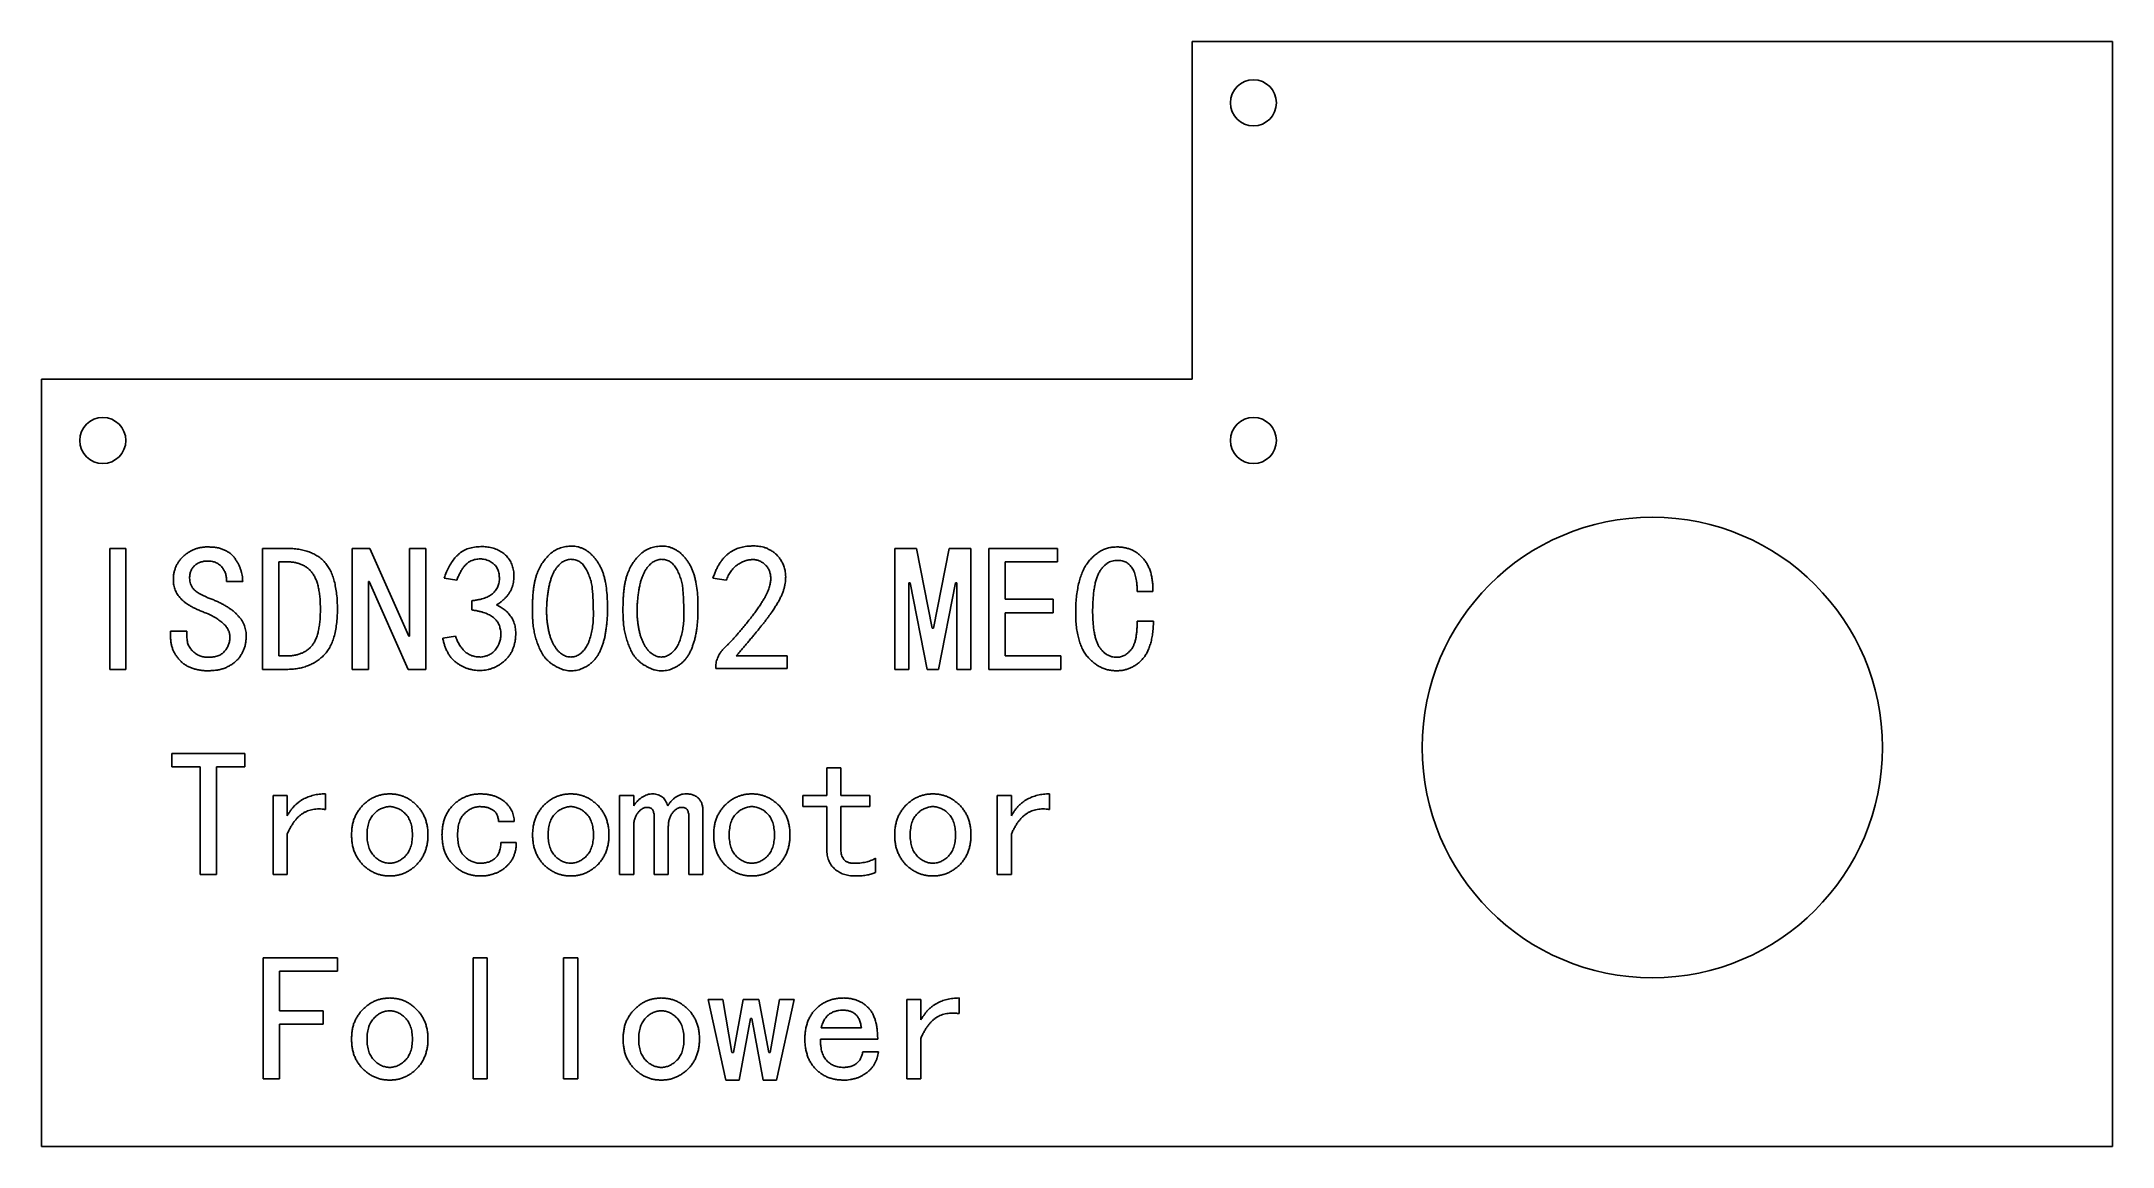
# Model space of a CAD drawing. Header units: millimetres. Extents: x -42 to 94, y -57 to 15.
import ezdxf

# ---------------------------------------------------------------- set-up
doc = ezdxf.new("R2010")
doc.units = ezdxf.units.MM

msp = doc.modelspace()

# ---------------------------------------------------------------- linework, layer by layer
at = {"color": 7, "linetype": 'Continuous', "lineweight": 25}
for p, q in [((93.5, 15), (33.5, 15)), ((33.5, 15), (33.5, -7)), ((93.5, -57), (93.5, 15)), ((-41.5, -7), (-41.5, -57)), ((33.5, -7), (-41.5, -7)), ((-37.05, -25.91), (-37.05, -18.03)), ((-37.05, -18.03), (-35.99, -18.03)), ((-35.99, -18.03), (-35.99, -25.91)), ((-27.09, -25.91), (-27.09, -18.03)), ((-27.09, -18.03), (-25.53, -18.03)), ((-21.24, -25.91), (-21.24, -18.03)), ((-21.24, -18.03), (-20.09, -18.03)), ((-20.09, -18.03), (-17.55, -23.74)), ((-17.51, -23.74), (-17.51, -18.03)), ((-17.51, -18.03), (-16.45, -18.03)), ((-16.45, -18.03), (-16.45, -25.91)), ((14.12, -25.91), (14.12, -18.03)), ((14.12, -18.03), (15.54, -18.03)), ((15.54, -18.03), (16.56, -23.23)), ((16.65, -23.23), (17.67, -18.03)), ((17.67, -18.03), (19.09, -18.03)), ((19.09, -18.03), (19.09, -25.91)), ((20.25, -25.91), (20.25, -18.03)), ((20.25, -18.03), (24.72, -18.03)), ((24.72, -18.03), (24.72, -18.9)), ((-28.38, -20.19), (-29.44, -20.19)), ((-25.53, -18.9), (-26.03, -18.9)), ((-26.03, -18.9), (-26.03, -25.03)), ((-20.13, -20.19), (-20.18, -20.19)), ((-20.18, -20.19), (-20.18, -25.91)), ((-17.6, -25.91), (-20.13, -20.19)), ((-14.42, -20.1), (-15.25, -19.96)), ((3.14, -20.1), (2.27, -19.96)), ((24.72, -18.9), (21.31, -18.9)), ((21.31, -18.9), (21.31, -21.34)), ((-13.45, -22.04), (-13.45, -21.44)), ((15.13, -20.28), (15.04, -20.28)), ((15.04, -20.28), (15.04, -25.91)), ((16.24, -25.91), (15.13, -20.28)), ((18.08, -20.28), (16.97, -25.91)), ((18.17, -20.28), (18.08, -20.28)), ((18.17, -25.91), (18.17, -20.28)), ((21.31, -21.34), (24.44, -21.34)), ((24.44, -21.34), (24.44, -22.22)), ((30.94, -20.84), (29.93, -20.84)), ((24.44, -22.22), (21.31, -22.22)), ((21.31, -22.22), (21.31, -25.03)), ((29.93, -22.77), (30.99, -22.77)), ((-33.09, -23.74), (-33.09, -23.42)), ((-33.09, -23.42), (-32.03, -23.42)), ((-32.03, -23.42), (-32.03, -23.7)), ((-17.55, -23.74), (-17.51, -23.74)), ((-15.34, -23.88), (-14.51, -23.74)), ((16.56, -23.23), (16.65, -23.23)), ((-26.03, -25.03), (-25.53, -25.03)), ((3.79, -25.03), (7.11, -25.03)), ((7.11, -25.03), (7.11, -25.86)), ((21.31, -25.03), (24.95, -25.03)), ((24.95, -25.03), (24.95, -25.91)), ((-35.99, -25.91), (-37.05, -25.91)), ((-25.53, -25.91), (-27.09, -25.91)), ((-20.18, -25.91), (-21.24, -25.91)), ((-16.45, -25.91), (-17.6, -25.91)), ((2.45, -25.86), (2.45, -25.68)), ((7.11, -25.86), (2.45, -25.86)), ((15.04, -25.91), (14.12, -25.91)), ((16.97, -25.91), (16.24, -25.91)), ((19.09, -25.91), (18.17, -25.91)), ((24.95, -25.91), (20.25, -25.91)), ((-32.99, -32.27), (-32.99, -31.4)), ((-32.99, -31.4), (-28.25, -31.4)), ((-31.15, -32.27), (-32.99, -32.27)), ((-31.15, -39.28), (-31.15, -32.27)), ((-28.25, -32.27), (-30.09, -32.27)), ((-30.09, -32.27), (-30.09, -39.28)), ((-28.25, -31.4), (-28.25, -32.27)), ((9.69, -34.12), (9.69, -32.32)), ((9.69, -32.32), (10.61, -32.32)), ((10.61, -32.32), (10.61, -34.12)), ((-26.4, -39.28), (-26.4, -34.12)), ((-26.4, -34.12), (-25.48, -34.12)), ((-25.48, -34.12), (-25.48, -35.45)), ((-22.99, -34.02), (-22.99, -35.04)), ((-3.82, -39.28), (-3.82, -34.12)), ((-3.82, -34.12), (-2.89, -34.12)), ((-2.89, -34.12), (-2.89, -34.81)), ((8.12, -34.85), (8.12, -34.12)), ((8.12, -34.12), (9.69, -34.12)), ((9.69, -34.85), (8.12, -34.85)), ((9.69, -37.62), (9.69, -34.85)), ((10.61, -34.12), (12.5, -34.12)), ((12.5, -34.85), (10.61, -34.85)), ((10.61, -34.85), (10.61, -37.67)), ((12.5, -34.12), (12.5, -34.85)), ((20.8, -39.28), (20.8, -34.12)), ((20.8, -34.12), (21.72, -34.12)), ((21.72, -34.12), (21.72, -35.45)), ((24.21, -34.02), (24.21, -35.04)), ((-10.68, -35.82), (-11.7, -35.82)), ((-2.89, -36.14), (-2.89, -39.28)), ((-1.56, -39.28), (-1.56, -35.54)), ((-0.64, -36.14), (-0.64, -39.28)), ((0.7, -39.28), (0.7, -35.54)), ((1.62, -35.18), (1.62, -39.28)), ((-25.48, -36.65), (-25.48, -39.28)), ((-11.56, -37.2), (-10.55, -37.2)), ((21.72, -36.65), (21.72, -39.28)), ((12.87, -38.22), (12.87, -39.14)), ((-30.09, -39.28), (-31.15, -39.28)), ((-25.48, -39.28), (-26.4, -39.28)), ((-2.89, -39.28), (-3.82, -39.28)), ((-0.64, -39.28), (-1.56, -39.28)), ((1.62, -39.28), (0.7, -39.28)), ((21.72, -39.28), (20.8, -39.28)), ((-27.05, -52.58), (-27.05, -44.7)), ((-27.05, -44.7), (-22.21, -44.7)), ((-22.21, -45.57), (-25.99, -45.57)), ((-25.99, -45.57), (-25.99, -48.15)), ((-22.21, -44.7), (-22.21, -45.57)), ((-13.36, -52.58), (-13.36, -44.7)), ((-13.36, -44.7), (-12.44, -44.7)), ((-12.44, -44.7), (-12.44, -52.58)), ((-7.46, -52.58), (-7.46, -44.7)), ((-7.46, -44.7), (-6.54, -44.7)), ((-6.54, -44.7), (-6.54, -52.58)), ((-25.99, -48.15), (-23.13, -48.15)), ((-23.13, -48.15), (-23.13, -49.03)), ((3.1, -52.67), (1.95, -47.42)), ((1.95, -47.42), (2.91, -47.42)), ((2.91, -47.42), (3.51, -50.87)), ((3.61, -50.87), (4.25, -47.42)), ((4.25, -47.42), (5.27, -47.42)), ((5.27, -47.42), (5.91, -50.87)), ((6, -50.87), (6.6, -47.42)), ((7.57, -47.42), (6.42, -52.67)), ((6.6, -47.42), (7.57, -47.42)), ((14.9, -52.58), (14.9, -47.42)), ((14.9, -47.42), (15.82, -47.42)), ((15.82, -47.42), (15.82, -48.75)), ((18.31, -47.32), (18.31, -48.34)), ((-23.13, -49.03), (-25.99, -49.03)), ((-25.99, -49.03), (-25.99, -52.58)), ((4.71, -48.66), (3.97, -52.67)), ((4.8, -48.66), (4.71, -48.66)), ((5.54, -52.67), (4.8, -48.66)), ((9.32, -49.26), (11.95, -49.26)), ((3.51, -50.87), (3.61, -50.87)), ((5.91, -50.87), (6, -50.87)), ((13.01, -50), (9.28, -50)), ((12.04, -50.83), (13.06, -50.83)), ((15.82, -49.95), (15.82, -52.58)), ((-25.99, -52.58), (-27.05, -52.58)), ((-12.44, -52.58), (-13.36, -52.58)), ((-6.54, -52.58), (-7.46, -52.58)), ((15.82, -52.58), (14.9, -52.58)), ((3.97, -52.67), (3.1, -52.67)), ((6.42, -52.67), (5.54, -52.67)), ((-41.5, -57), (93.5, -57))]:
    msp.add_line(p, q, dxfattribs=at)
for centre, radius in [((37.5, 11), 1.5), ((-37.5, -11), 1.5), ((37.5, -11), 1.5), ((63.5, -31), 15)]:
    msp.add_circle(centre, radius, dxfattribs=at)
for points, knots in [([(-32.9, -20.1), (-32.9, -20.02), (-32.9, -19.87), (-32.87, -19.64), (-32.81, -19.43), (-32.74, -19.22), (-32.64, -19.03), (-32.53, -18.85), (-32.39, -18.68), (-32.24, -18.53), (-32.07, -18.39), (-31.89, -18.27), (-31.7, -18.16), (-31.5, -18.08), (-31.3, -18.01), (-31.09, -17.97), (-30.87, -17.94), (-30.72, -17.93), (-30.64, -17.93)], [0, 0, 0, 0, 0.067419, 0.132442, 0.1953, 0.256599, 0.317062, 0.377855, 0.439293, 0.502452, 0.565572, 0.627711, 0.688868, 0.749431, 0.810553, 0.872016, 0.935039, 1, 1, 1, 1]), ([(-30.64, -18.86), (-30.73, -18.86), (-30.9, -18.86), (-31.14, -18.92), (-31.35, -19.02), (-31.52, -19.15), (-31.67, -19.31), (-31.77, -19.51), (-31.83, -19.73), (-31.84, -19.88), (-31.84, -19.96)], [0, 0, 0, 0, 0.143195, 0.272991, 0.395421, 0.514695, 0.631696, 0.747467, 0.868753, 1, 1, 1, 1]), ([(-30.64, -17.93), (-30.55, -17.94), (-30.36, -17.94), (-30.09, -17.97), (-29.84, -18.03), (-29.61, -18.11), (-29.41, -18.21), (-29.22, -18.33), (-29.05, -18.48), (-28.91, -18.65), (-28.79, -18.83), (-28.68, -19.01), (-28.59, -19.2), (-28.52, -19.39), (-28.46, -19.59), (-28.41, -19.78), (-28.39, -19.99), (-28.39, -20.12), (-28.38, -20.19)], [0, 0, 0, 0, 0.080141, 0.155541, 0.225538, 0.292216, 0.355573, 0.417467, 0.477865, 0.539021, 0.600002, 0.658833, 0.716893, 0.773735, 0.8301, 0.886323, 0.943094, 1, 1, 1, 1]), ([(-29.44, -20.19), (-29.44, -20.11), (-29.43, -19.95), (-29.48, -19.7), (-29.58, -19.48), (-29.69, -19.3), (-29.8, -19.17), (-29.9, -19.09), (-30, -19.02), (-30.11, -18.96), (-30.23, -18.91), (-30.36, -18.88), (-30.5, -18.86), (-30.59, -18.86), (-30.64, -18.86)], [0, 0, 0, 0, 0.121684, 0.240513, 0.359422, 0.484421, 0.548051, 0.609867, 0.67133, 0.732147, 0.795893, 0.860821, 0.928589, 1, 1, 1, 1]), ([(-25.53, -18.03), (-25.39, -18.03), (-25.12, -18.03), (-24.74, -18.08), (-24.38, -18.15), (-24.05, -18.25), (-23.75, -18.38), (-23.47, -18.54), (-23.23, -18.72), (-23.01, -18.95), (-22.82, -19.2), (-22.65, -19.49), (-22.52, -19.81), (-22.4, -20.18), (-22.32, -20.58), (-22.25, -21.02), (-22.21, -21.49), (-22.21, -21.82), (-22.21, -21.99)], [0, 0, 0, 0, 0.069234, 0.133997, 0.194671, 0.252104, 0.30692, 0.359589, 0.411002, 0.462155, 0.514596, 0.569923, 0.628981, 0.692282, 0.760761, 0.83472, 0.914197, 1, 1, 1, 1]), ([(-15.25, -19.96), (-15.2, -19.83), (-15.1, -19.57), (-14.93, -19.2), (-14.72, -18.87), (-14.53, -18.62), (-14.36, -18.45), (-14.22, -18.33), (-14.08, -18.23), (-13.92, -18.14), (-13.75, -18.06), (-13.56, -18.01), (-13.37, -17.96), (-13.17, -17.93), (-12.97, -17.92), (-12.77, -17.91), (-12.58, -17.92), (-12.4, -17.94), (-12.22, -17.97), (-12.05, -18.01), (-11.88, -18.07), (-11.72, -18.14), (-11.57, -18.22), (-11.43, -18.31), (-11.31, -18.41), (-11.19, -18.52), (-11.09, -18.64), (-10.99, -18.77), (-10.91, -18.91), (-10.84, -19.06), (-10.79, -19.22), (-10.75, -19.38), (-10.71, -19.55), (-10.7, -19.72), (-10.7, -19.89), (-10.71, -20.06), (-10.74, -20.24), (-10.77, -20.42), (-10.83, -20.61), (-10.91, -20.78), (-11.01, -20.95), (-11.13, -21.12), (-11.28, -21.28), (-11.44, -21.43), (-11.63, -21.58), (-11.77, -21.67), (-11.84, -21.71)], [0, 0, 0, 0, 0.047464, 0.092489, 0.135475, 0.176967, 0.19729, 0.217416, 0.237371, 0.257814, 0.278354, 0.299538, 0.321419, 0.344134, 0.367049, 0.388941, 0.410276, 0.431124, 0.451242, 0.470905, 0.490465, 0.509731, 0.528716, 0.547033, 0.565043, 0.582814, 0.600504, 0.618245, 0.636491, 0.654887, 0.673486, 0.691996, 0.710771, 0.729498, 0.74872, 0.768176, 0.78836, 0.809187, 0.830314, 0.851781, 0.873876, 0.896598, 0.920447, 0.945498, 0.97192, 1, 1, 1, 1]), ([(-13.45, -21.44), (-13.37, -21.43), (-13.22, -21.41), (-13, -21.37), (-12.8, -21.33), (-12.62, -21.27), (-12.45, -21.2), (-12.3, -21.12), (-12.16, -21.03), (-12.04, -20.93), (-11.94, -20.83), (-11.85, -20.71), (-11.78, -20.58), (-11.72, -20.45), (-11.68, -20.31), (-11.65, -20.16), (-11.65, -20.01), (-11.65, -19.85), (-11.67, -19.69), (-11.7, -19.54), (-11.75, -19.4), (-11.82, -19.27), (-11.91, -19.15), (-12.01, -19.05), (-12.12, -18.96), (-12.25, -18.88), (-12.39, -18.81), (-12.53, -18.76), (-12.68, -18.73), (-12.82, -18.71), (-12.97, -18.71), (-13.12, -18.73), (-13.28, -18.76), (-13.43, -18.81), (-13.58, -18.88), (-13.73, -18.98), (-13.86, -19.1), (-13.99, -19.25), (-14.11, -19.43), (-14.22, -19.63), (-14.33, -19.85), (-14.39, -20.02), (-14.42, -20.1)], [0, 0, 0, 0, 0.034628, 0.06703, 0.097477, 0.125663, 0.152237, 0.177388, 0.200923, 0.223553, 0.245394, 0.266734, 0.28766, 0.308692, 0.330142, 0.352103, 0.374998, 0.398853, 0.422863, 0.445331, 0.467017, 0.488239, 0.509078, 0.53021, 0.551813, 0.574247, 0.597043, 0.6192, 0.640821, 0.662307, 0.68415, 0.706385, 0.729232, 0.75321, 0.777811, 0.803296, 0.83013, 0.858778, 0.890043, 0.923767, 0.960273, 1, 1, 1, 1]), ([(-9.49, -21.46), (-9.48, -21.36), (-9.47, -21.17), (-9.45, -20.89), (-9.42, -20.62), (-9.38, -20.37), (-9.33, -20.14), (-9.28, -19.92), (-9.21, -19.71), (-9.12, -19.47), (-8.98, -19.18), (-8.78, -18.87), (-8.55, -18.59), (-8.34, -18.38), (-8.15, -18.24), (-8, -18.14), (-7.84, -18.06), (-7.67, -18), (-7.5, -17.95), (-7.31, -17.91), (-7.12, -17.89), (-6.93, -17.88), (-6.73, -17.89), (-6.54, -17.92), (-6.35, -17.98), (-6.17, -18.05), (-6, -18.15), (-5.83, -18.26), (-5.67, -18.4), (-5.52, -18.56), (-5.38, -18.73), (-5.25, -18.91), (-5.13, -19.11), (-5.02, -19.31), (-4.93, -19.53), (-4.85, -19.75), (-4.79, -19.99), (-4.72, -20.33), (-4.65, -20.77), (-4.61, -21.34), (-4.6, -21.94), (-4.61, -22.46), (-4.64, -22.88), (-4.68, -23.19), (-4.72, -23.48), (-4.77, -23.76), (-4.83, -24.02), (-4.91, -24.26), (-4.99, -24.49), (-5.08, -24.71), (-5.18, -24.91), (-5.3, -25.09), (-5.43, -25.26), (-5.57, -25.42), (-5.72, -25.55), (-5.89, -25.67), (-6.07, -25.78), (-6.26, -25.86), (-6.45, -25.94), (-6.65, -25.98), (-6.85, -26.01), (-7.04, -26.01), (-7.24, -25.99), (-7.44, -25.95), (-7.63, -25.88), (-7.83, -25.8), (-8.01, -25.69), (-8.19, -25.59), (-8.35, -25.47), (-8.49, -25.34), (-8.63, -25.21), (-8.74, -25.07), (-8.85, -24.92), (-8.96, -24.7), (-9.09, -24.43), (-9.21, -24.09), (-9.32, -23.75), (-9.38, -23.45), (-9.43, -23.21), (-9.45, -23), (-9.47, -22.78), (-9.49, -22.55), (-9.49, -22.3), (-9.5, -22.03), (-9.49, -21.75), (-9.49, -21.56), (-9.49, -21.46)], [0, 0, 0, 0, 0.014053, 0.027409, 0.040074, 0.052075, 0.063353, 0.073917, 0.083968, 0.093361, 0.111289, 0.128696, 0.145715, 0.162661, 0.171066, 0.179436, 0.18784, 0.196243, 0.204796, 0.213511, 0.222525, 0.231887, 0.241255, 0.250484, 0.259624, 0.268776, 0.278051, 0.28756, 0.297454, 0.307835, 0.31843, 0.329016, 0.339763, 0.350621, 0.361677, 0.373028, 0.38465, 0.39661, 0.421715, 0.448414, 0.47681, 0.506988, 0.522188, 0.536706, 0.550565, 0.563774, 0.57647, 0.588514, 0.60007, 0.611159, 0.621801, 0.632026, 0.642044, 0.651805, 0.661463, 0.671159, 0.680883, 0.69077, 0.700617, 0.710066, 0.71942, 0.728696, 0.738013, 0.747427, 0.75717, 0.767317, 0.777494, 0.787206, 0.796546, 0.805636, 0.814476, 0.823181, 0.831772, 0.840256, 0.857291, 0.874189, 0.891208, 0.90825, 0.917174, 0.926847, 0.937217, 0.948285, 0.960068, 0.972651, 0.98596, 1, 1, 1, 1]), ([(-8.52, -21.18), (-8.53, -21.29), (-8.55, -21.49), (-8.57, -21.8), (-8.57, -22.09), (-8.57, -22.38), (-8.55, -22.66), (-8.52, -22.93), (-8.48, -23.19), (-8.43, -23.44), (-8.37, -23.68), (-8.3, -23.9), (-8.21, -24.1), (-8.12, -24.29), (-8.02, -24.45), (-7.92, -24.6), (-7.8, -24.74), (-7.67, -24.85), (-7.54, -24.94), (-7.4, -25.02), (-7.27, -25.07), (-7.13, -25.1), (-6.99, -25.11), (-6.85, -25.1), (-6.72, -25.07), (-6.58, -25.01), (-6.45, -24.94), (-6.32, -24.85), (-6.21, -24.75), (-6.1, -24.63), (-6, -24.49), (-5.92, -24.34), (-5.84, -24.18), (-5.75, -23.93), (-5.66, -23.6), (-5.58, -23.2), (-5.53, -22.77), (-5.52, -22.34), (-5.53, -21.9), (-5.54, -21.48), (-5.56, -21.08), (-5.59, -20.7), (-5.63, -20.34), (-5.72, -20), (-5.85, -19.67), (-5.97, -19.41), (-6.09, -19.22), (-6.19, -19.1), (-6.29, -18.99), (-6.41, -18.9), (-6.53, -18.84), (-6.65, -18.79), (-6.79, -18.75), (-6.93, -18.74), (-7.07, -18.74), (-7.21, -18.77), (-7.34, -18.81), (-7.47, -18.87), (-7.6, -18.95), (-7.72, -19.06), (-7.83, -19.18), (-7.95, -19.32), (-8.05, -19.48), (-8.15, -19.66), (-8.23, -19.86), (-8.31, -20.09), (-8.38, -20.33), (-8.43, -20.6), (-8.48, -20.88), (-8.51, -21.08), (-8.52, -21.18)], [0, 0, 0, 0, 0.020268, 0.039928, 0.059009, 0.077538, 0.095547, 0.112962, 0.130041, 0.146694, 0.162635, 0.177596, 0.191746, 0.205013, 0.217476, 0.229386, 0.240788, 0.251805, 0.26233, 0.2721, 0.281419, 0.290354, 0.299201, 0.308048, 0.317115, 0.32668, 0.336449, 0.346269, 0.356187, 0.366499, 0.377178, 0.388394, 0.400186, 0.412784, 0.438929, 0.465681, 0.493204, 0.521673, 0.550126, 0.577155, 0.603, 0.627562, 0.651064, 0.673932, 0.6963, 0.718641, 0.729408, 0.739467, 0.749136, 0.758247, 0.767138, 0.7758, 0.784761, 0.793858, 0.803013, 0.81197, 0.821002, 0.830276, 0.839911, 0.850006, 0.860848, 0.872456, 0.884813, 0.898033, 0.912166, 0.927441, 0.943816, 0.961315, 0.979989, 1, 1, 1, 1]), ([(-3.59, -21.46), (-3.58, -21.36), (-3.57, -21.17), (-3.55, -20.89), (-3.52, -20.62), (-3.48, -20.37), (-3.43, -20.14), (-3.38, -19.92), (-3.31, -19.71), (-3.22, -19.47), (-3.08, -19.18), (-2.88, -18.87), (-2.65, -18.59), (-2.44, -18.38), (-2.25, -18.24), (-2.1, -18.14), (-1.94, -18.06), (-1.77, -18), (-1.6, -17.95), (-1.41, -17.91), (-1.22, -17.89), (-1.03, -17.88), (-0.83, -17.89), (-0.64, -17.92), (-0.45, -17.98), (-0.27, -18.05), (-0.1, -18.15), (0.07, -18.26), (0.23, -18.4), (0.38, -18.56), (0.52, -18.73), (0.66, -18.91), (0.77, -19.11), (0.88, -19.31), (0.97, -19.53), (1.05, -19.75), (1.11, -19.99), (1.18, -20.33), (1.25, -20.77), (1.29, -21.34), (1.3, -21.94), (1.29, -22.46), (1.26, -22.88), (1.23, -23.19), (1.18, -23.48), (1.13, -23.76), (1.07, -24.02), (0.99, -24.26), (0.91, -24.49), (0.82, -24.71), (0.72, -24.91), (0.6, -25.09), (0.47, -25.26), (0.33, -25.42), (0.18, -25.55), (0.01, -25.67), (-0.17, -25.78), (-0.36, -25.86), (-0.55, -25.94), (-0.75, -25.98), (-0.94, -26.01), (-1.14, -26.01), (-1.34, -25.99), (-1.54, -25.95), (-1.73, -25.88), (-1.93, -25.8), (-2.11, -25.69), (-2.29, -25.59), (-2.45, -25.47), (-2.59, -25.34), (-2.73, -25.21), (-2.84, -25.07), (-2.95, -24.92), (-3.06, -24.7), (-3.19, -24.43), (-3.31, -24.09), (-3.42, -23.75), (-3.48, -23.45), (-3.53, -23.21), (-3.55, -23), (-3.57, -22.78), (-3.59, -22.55), (-3.59, -22.3), (-3.6, -22.03), (-3.59, -21.75), (-3.59, -21.56), (-3.59, -21.46)], [0, 0, 0, 0, 0.014053, 0.027409, 0.040074, 0.052075, 0.063353, 0.073917, 0.083968, 0.093361, 0.111289, 0.128696, 0.145715, 0.162661, 0.171066, 0.179436, 0.18784, 0.196243, 0.204796, 0.213511, 0.222525, 0.231887, 0.241255, 0.250484, 0.259624, 0.268776, 0.278051, 0.28756, 0.297454, 0.307835, 0.31843, 0.329016, 0.339763, 0.350621, 0.361677, 0.373028, 0.38465, 0.39661, 0.421715, 0.448414, 0.47681, 0.506988, 0.522188, 0.536706, 0.550565, 0.563774, 0.57647, 0.588514, 0.60007, 0.611159, 0.621801, 0.632026, 0.642044, 0.651805, 0.661463, 0.671159, 0.680883, 0.69077, 0.700617, 0.710066, 0.71942, 0.728696, 0.738013, 0.747427, 0.75717, 0.767317, 0.777494, 0.787206, 0.796546, 0.805636, 0.814476, 0.823181, 0.831772, 0.840256, 0.857291, 0.874189, 0.891208, 0.90825, 0.917174, 0.926847, 0.937217, 0.948285, 0.960068, 0.972651, 0.98596, 1, 1, 1, 1]), ([(-2.62, -21.18), (-2.63, -21.29), (-2.65, -21.49), (-2.67, -21.8), (-2.67, -22.09), (-2.67, -22.38), (-2.65, -22.66), (-2.62, -22.93), (-2.58, -23.19), (-2.53, -23.44), (-2.47, -23.68), (-2.4, -23.9), (-2.31, -24.1), (-2.22, -24.29), (-2.12, -24.45), (-2.01, -24.6), (-1.9, -24.74), (-1.77, -24.85), (-1.64, -24.94), (-1.5, -25.02), (-1.37, -25.07), (-1.23, -25.1), (-1.09, -25.11), (-0.95, -25.1), (-0.82, -25.07), (-0.68, -25.01), (-0.55, -24.94), (-0.42, -24.85), (-0.31, -24.75), (-0.2, -24.63), (-0.1, -24.49), (-0.02, -24.34), (0.06, -24.18), (0.15, -23.93), (0.24, -23.6), (0.32, -23.2), (0.37, -22.77), (0.38, -22.34), (0.37, -21.9), (0.36, -21.48), (0.34, -21.08), (0.31, -20.7), (0.27, -20.34), (0.18, -20), (0.05, -19.67), (-0.07, -19.41), (-0.19, -19.22), (-0.29, -19.1), (-0.39, -18.99), (-0.51, -18.9), (-0.63, -18.84), (-0.75, -18.79), (-0.89, -18.75), (-1.03, -18.74), (-1.17, -18.74), (-1.31, -18.77), (-1.44, -18.81), (-1.57, -18.87), (-1.7, -18.95), (-1.82, -19.06), (-1.93, -19.18), (-2.05, -19.32), (-2.15, -19.48), (-2.25, -19.66), (-2.33, -19.86), (-2.41, -20.09), (-2.48, -20.33), (-2.53, -20.6), (-2.58, -20.88), (-2.61, -21.08), (-2.62, -21.18)], [0, 0, 0, 0, 0.020268, 0.039928, 0.059009, 0.077538, 0.095547, 0.112962, 0.130041, 0.146694, 0.162635, 0.177596, 0.191746, 0.205013, 0.217476, 0.229386, 0.240788, 0.251805, 0.26233, 0.2721, 0.281419, 0.290354, 0.299201, 0.308048, 0.317115, 0.32668, 0.336449, 0.346269, 0.356187, 0.366499, 0.377178, 0.388394, 0.400186, 0.412784, 0.438929, 0.465681, 0.493204, 0.521673, 0.550126, 0.577155, 0.603, 0.627562, 0.651064, 0.673932, 0.6963, 0.718641, 0.729408, 0.739467, 0.749136, 0.758247, 0.767138, 0.7758, 0.784761, 0.793858, 0.803013, 0.81197, 0.821002, 0.830276, 0.839911, 0.850006, 0.860848, 0.872456, 0.884813, 0.898033, 0.912166, 0.927441, 0.943816, 0.961315, 0.979989, 1, 1, 1, 1]), ([(2.27, -19.96), (2.3, -19.88), (2.36, -19.71), (2.46, -19.47), (2.57, -19.25), (2.68, -19.05), (2.81, -18.86), (2.93, -18.7), (3.07, -18.55), (3.21, -18.42), (3.36, -18.3), (3.51, -18.2), (3.67, -18.11), (3.84, -18.04), (4.01, -17.98), (4.2, -17.94), (4.38, -17.9), (4.51, -17.89), (4.57, -17.89)], [0, 0, 0, 0, 0.082418, 0.16035, 0.234248, 0.304545, 0.370646, 0.433761, 0.494253, 0.551804, 0.607921, 0.663747, 0.718797, 0.773414, 0.828923, 0.884604, 0.941558, 1, 1, 1, 1]), ([(2.45, -25.68), (2.46, -25.62), (2.47, -25.51), (2.51, -25.34), (2.56, -25.18), (2.64, -25.02), (2.72, -24.86), (2.83, -24.72), (2.96, -24.57), (3.1, -24.43), (3.26, -24.28), (3.42, -24.11), (3.6, -23.93), (3.78, -23.72), (3.98, -23.49), (4.18, -23.25), (4.4, -22.98), (4.62, -22.71), (4.84, -22.43), (5.04, -22.16), (5.22, -21.91), (5.38, -21.67), (5.52, -21.45), (5.64, -21.25), (5.74, -21.06), (5.84, -20.84), (5.94, -20.59), (6.01, -20.3), (6.05, -20.03), (6.03, -19.78), (5.98, -19.56), (5.89, -19.35), (5.76, -19.17), (5.59, -19.01), (5.4, -18.88), (5.19, -18.8), (4.97, -18.75), (4.73, -18.76), (4.49, -18.8), (4.26, -18.87), (4.03, -18.99), (3.81, -19.13), (3.6, -19.31), (3.42, -19.54), (3.26, -19.8), (3.18, -20), (3.14, -20.1)], [0, 0, 0, 0, 0.015529, 0.030864, 0.04632, 0.062053, 0.078079, 0.094641, 0.111816, 0.129805, 0.149216, 0.170367, 0.193489, 0.218496, 0.245488, 0.274389, 0.305187, 0.337886, 0.370422, 0.400734, 0.428802, 0.454546, 0.478032, 0.499318, 0.518428, 0.535259, 0.565215, 0.592102, 0.61616, 0.638089, 0.658544, 0.678348, 0.698368, 0.719087, 0.73987, 0.760056, 0.780315, 0.801593, 0.823493, 0.845485, 0.868448, 0.892311, 0.916998, 0.94286, 0.970361, 1, 1, 1, 1]), ([(4.57, -17.89), (4.65, -17.88), (4.79, -17.87), (5.01, -17.87), (5.21, -17.88), (5.4, -17.91), (5.59, -17.95), (5.78, -18.02), (5.97, -18.12), (6.17, -18.23), (6.36, -18.37), (6.53, -18.55), (6.68, -18.76), (6.82, -19), (6.93, -19.26), (6.99, -19.56), (7.02, -19.88), (7, -20.16), (6.97, -20.4), (6.92, -20.6), (6.86, -20.79), (6.78, -21.01), (6.68, -21.22), (6.57, -21.45), (6.43, -21.68), (6.3, -21.89), (6.19, -22.05), (6.1, -22.19), (5.99, -22.34), (5.88, -22.49), (5.76, -22.65), (5.63, -22.83), (5.48, -23.01), (5.33, -23.2), (5.17, -23.4), (5, -23.6), (4.82, -23.82), (4.63, -24.05), (4.44, -24.28), (4.23, -24.52), (4.01, -24.77), (3.87, -24.95), (3.79, -25.03)], [0, 0, 0, 0, 0.023107, 0.044938, 0.065593, 0.085179, 0.104791, 0.125232, 0.146947, 0.170129, 0.194195, 0.219142, 0.245375, 0.273297, 0.302679, 0.33331, 0.366074, 0.401387, 0.420257, 0.440337, 0.461768, 0.484702, 0.509085, 0.535173, 0.562792, 0.592208, 0.60795, 0.624905, 0.643319, 0.662914, 0.683872, 0.706052, 0.729564, 0.754303, 0.780514, 0.808064, 0.836708, 0.866716, 0.898201, 0.930782, 0.964709, 1, 1, 1, 1]), ([(25.92, -22.22), (25.92, -22.05), (25.92, -21.71), (25.96, -21.22), (26.02, -20.76), (26.1, -20.34), (26.21, -19.95), (26.33, -19.6), (26.49, -19.28), (26.67, -18.99), (26.87, -18.75), (27.08, -18.53), (27.3, -18.35), (27.54, -18.19), (27.8, -18.08), (28.06, -17.99), (28.35, -17.94), (28.54, -17.94), (28.64, -17.93)], [0, 0, 0, 0, 0.092205, 0.178611, 0.259467, 0.334725, 0.405172, 0.471102, 0.533277, 0.591841, 0.647832, 0.700703, 0.751535, 0.800933, 0.849838, 0.89856, 0.948567, 1, 1, 1, 1]), ([(28.64, -18.81), (28.58, -18.81), (28.46, -18.82), (28.29, -18.85), (28.12, -18.91), (27.97, -19), (27.83, -19.11), (27.69, -19.24), (27.57, -19.39), (27.45, -19.57), (27.35, -19.78), (27.26, -20.02), (27.19, -20.29), (27.13, -20.6), (27.08, -20.94), (27.05, -21.3), (27.03, -21.71), (27.02, -21.98), (27.02, -22.13)], [0, 0, 0, 0, 0.043892, 0.086511, 0.128347, 0.170523, 0.214318, 0.260033, 0.308106, 0.360057, 0.416389, 0.478289, 0.547099, 0.622845, 0.705838, 0.795901, 0.894045, 1, 1, 1, 1]), ([(28.64, -17.93), (28.72, -17.94), (28.88, -17.94), (29.12, -17.98), (29.35, -18.04), (29.57, -18.12), (29.77, -18.23), (29.97, -18.36), (30.15, -18.51), (30.32, -18.69), (30.48, -18.89), (30.61, -19.11), (30.72, -19.35), (30.81, -19.61), (30.88, -19.89), (30.92, -20.19), (30.95, -20.51), (30.94, -20.73), (30.94, -20.84)], [0, 0, 0, 0, 0.059122, 0.116375, 0.172385, 0.227298, 0.282496, 0.338522, 0.395465, 0.4548, 0.515166, 0.576426, 0.639288, 0.70433, 0.772588, 0.844239, 0.919769, 1, 1, 1, 1]), ([(29.93, -20.84), (29.93, -20.76), (29.92, -20.6), (29.91, -20.37), (29.88, -20.15), (29.85, -19.95), (29.8, -19.77), (29.75, -19.6), (29.68, -19.45), (29.61, -19.32), (29.52, -19.2), (29.43, -19.09), (29.32, -19.01), (29.2, -18.93), (29.07, -18.88), (28.94, -18.84), (28.79, -18.81), (28.69, -18.81), (28.64, -18.81)], [0, 0, 0, 0, 0.090441, 0.174773, 0.254451, 0.328365, 0.397051, 0.461785, 0.522226, 0.579008, 0.633024, 0.68456, 0.734971, 0.785158, 0.835783, 0.888052, 0.942145, 1, 1, 1, 1]), ([(-30.83, -22.22), (-30.92, -22.19), (-31.09, -22.12), (-31.34, -22.01), (-31.57, -21.9), (-31.77, -21.79), (-31.97, -21.67), (-32.14, -21.55), (-32.29, -21.43), (-32.42, -21.3), (-32.53, -21.17), (-32.63, -21.04), (-32.71, -20.89), (-32.78, -20.75), (-32.84, -20.59), (-32.87, -20.43), (-32.9, -20.27), (-32.9, -20.16), (-32.9, -20.1)], [0, 0, 0, 0, 0.090174, 0.175098, 0.255101, 0.329868, 0.399793, 0.464923, 0.526, 0.582996, 0.637067, 0.689712, 0.741216, 0.792165, 0.842791, 0.894126, 0.94624, 1, 1, 1, 1]), ([(-31.84, -19.96), (-31.84, -20.03), (-31.83, -20.16), (-31.78, -20.35), (-31.7, -20.52), (-31.61, -20.66), (-31.51, -20.76), (-31.41, -20.84), (-31.28, -20.92), (-31.13, -21.01), (-30.95, -21.1), (-30.75, -21.2), (-30.52, -21.29), (-30.36, -21.36), (-30.27, -21.39)], [0, 0, 0, 0, 0.087856, 0.172114, 0.255206, 0.339543, 0.38719, 0.443666, 0.510115, 0.586914, 0.674306, 0.772097, 0.880433, 1, 1, 1, 1]), ([(-23.31, -21.99), (-23.32, -21.85), (-23.32, -21.59), (-23.34, -21.21), (-23.39, -20.86), (-23.45, -20.54), (-23.52, -20.26), (-23.62, -20.01), (-23.73, -19.79), (-23.86, -19.59), (-24.01, -19.43), (-24.18, -19.29), (-24.36, -19.17), (-24.56, -19.07), (-24.78, -18.99), (-25.01, -18.94), (-25.26, -18.91), (-25.44, -18.9), (-25.53, -18.9)], [0, 0, 0, 0, 0.093914, 0.180963, 0.261418, 0.335078, 0.402468, 0.463871, 0.520561, 0.57319, 0.623323, 0.672716, 0.722739, 0.773303, 0.825886, 0.880545, 0.938533, 1, 1, 1, 1]), ([(-30.27, -21.39), (-30.19, -21.43), (-30.03, -21.49), (-29.8, -21.6), (-29.58, -21.72), (-29.38, -21.84), (-29.19, -21.97), (-29.01, -22.1), (-28.85, -22.24), (-28.71, -22.38), (-28.58, -22.53), (-28.46, -22.68), (-28.37, -22.83), (-28.29, -23), (-28.23, -23.16), (-28.19, -23.34), (-28.16, -23.51), (-28.16, -23.63), (-28.15, -23.7)], [0, 0, 0, 0, 0.0803903, 0.1576809, 0.2322428, 0.3032964, 0.3712751, 0.436806, 0.5000979, 0.5610149, 0.6198638, 0.6762673, 0.7312282, 0.7853503, 0.8382267, 0.8917037, 0.945075, 1, 1, 1, 1]), ([(-29.21, -23.79), (-29.22, -23.75), (-29.22, -23.67), (-29.24, -23.56), (-29.27, -23.45), (-29.32, -23.34), (-29.38, -23.24), (-29.45, -23.13), (-29.53, -23.03), (-29.67, -22.9), (-29.87, -22.73), (-30.14, -22.55), (-30.47, -22.38), (-30.7, -22.27), (-30.83, -22.22)], [0, 0, 0, 0, 0.048188, 0.095517, 0.144136, 0.193345, 0.243483, 0.296654, 0.351716, 0.410099, 0.536033, 0.675816, 0.830006, 1, 1, 1, 1]), ([(-22.21, -21.99), (-22.21, -22.16), (-22.21, -22.49), (-22.26, -22.96), (-22.33, -23.4), (-22.42, -23.8), (-22.55, -24.16), (-22.7, -24.48), (-22.89, -24.77), (-23.1, -25.01), (-23.34, -25.22), (-23.59, -25.41), (-23.87, -25.56), (-24.16, -25.69), (-24.48, -25.79), (-24.81, -25.86), (-25.16, -25.9), (-25.4, -25.91), (-25.53, -25.91)], [0, 0, 0, 0, 0.086845, 0.167599, 0.242589, 0.312023, 0.376671, 0.437189, 0.494288, 0.549243, 0.602701, 0.655962, 0.709406, 0.76339, 0.819129, 0.876701, 0.936952, 1, 1, 1, 1]), ([(-25.53, -25.03), (-25.44, -25.03), (-25.26, -25.03), (-25.01, -25), (-24.78, -24.94), (-24.56, -24.87), (-24.36, -24.78), (-24.18, -24.66), (-24.01, -24.52), (-23.86, -24.37), (-23.73, -24.18), (-23.62, -23.96), (-23.52, -23.71), (-23.45, -23.43), (-23.39, -23.11), (-23.34, -22.77), (-23.32, -22.39), (-23.32, -22.13), (-23.31, -21.99)], [0, 0, 0, 0, 0.06193, 0.120307, 0.175289, 0.228141, 0.278744, 0.328507, 0.377513, 0.427154, 0.478887, 0.535303, 0.596432, 0.663951, 0.737392, 0.817672, 0.905378, 1, 1, 1, 1]), ([(-11.84, -21.71), (-11.73, -21.76), (-11.53, -21.86), (-11.26, -22.05), (-11.03, -22.28), (-10.87, -22.5), (-10.76, -22.69), (-10.7, -22.84), (-10.65, -23.01), (-10.61, -23.19), (-10.59, -23.37), (-10.58, -23.57), (-10.59, -23.78), (-10.61, -24), (-10.65, -24.21), (-10.71, -24.42), (-10.78, -24.62), (-10.87, -24.81), (-10.98, -24.99), (-11.11, -25.15), (-11.26, -25.31), (-11.42, -25.45), (-11.59, -25.58), (-11.78, -25.69), (-11.96, -25.78), (-12.16, -25.86), (-12.36, -25.92), (-12.56, -25.96), (-12.77, -25.98), (-12.99, -25.98), (-13.2, -25.97), (-13.41, -25.94), (-13.61, -25.89), (-13.81, -25.83), (-14, -25.75), (-14.17, -25.66), (-14.35, -25.55), (-14.51, -25.43), (-14.67, -25.29), (-14.81, -25.13), (-14.93, -24.96), (-15.04, -24.77), (-15.14, -24.57), (-15.22, -24.35), (-15.29, -24.12), (-15.32, -23.96), (-15.34, -23.88)], [0, 0, 0, 0, 0.035383, 0.069271, 0.102562, 0.13598, 0.153016, 0.170471, 0.18839, 0.206995, 0.226425, 0.246968, 0.268573, 0.291521, 0.314508, 0.336877, 0.358774, 0.380226, 0.401933, 0.423495, 0.445535, 0.468112, 0.490768, 0.512776, 0.534543, 0.556006, 0.577352, 0.598978, 0.62087, 0.643351, 0.665697, 0.687524, 0.70891, 0.729901, 0.750936, 0.771916, 0.792835, 0.814322, 0.835871, 0.857552, 0.879571, 0.901943, 0.924978, 0.949008, 0.973929, 1, 1, 1, 1]), ([(-14.51, -23.74), (-14.48, -23.84), (-14.41, -24.03), (-14.27, -24.29), (-14.11, -24.53), (-13.95, -24.7), (-13.81, -24.83), (-13.69, -24.9), (-13.57, -24.97), (-13.44, -25.02), (-13.31, -25.06), (-13.17, -25.09), (-13.02, -25.1), (-12.87, -25.11), (-12.72, -25.09), (-12.58, -25.06), (-12.44, -25.02), (-12.31, -24.97), (-12.19, -24.89), (-12.08, -24.81), (-11.97, -24.71), (-11.88, -24.6), (-11.8, -24.47), (-11.72, -24.35), (-11.66, -24.21), (-11.62, -24.08), (-11.58, -23.94), (-11.56, -23.79), (-11.55, -23.64), (-11.56, -23.49), (-11.57, -23.34), (-11.61, -23.2), (-11.65, -23.06), (-11.7, -22.93), (-11.77, -22.82), (-11.85, -22.71), (-11.94, -22.61), (-12.04, -22.52), (-12.16, -22.43), (-12.3, -22.36), (-12.45, -22.29), (-12.62, -22.22), (-12.8, -22.17), (-13, -22.12), (-13.22, -22.07), (-13.37, -22.05), (-13.45, -22.04)], [0, 0, 0, 0, 0.042155, 0.082797, 0.122177, 0.161495, 0.180875, 0.199813, 0.218676, 0.237473, 0.256684, 0.276307, 0.296404, 0.317356, 0.338391, 0.358521, 0.378182, 0.39747, 0.416687, 0.436037, 0.455851, 0.476407, 0.497042, 0.517393, 0.537303, 0.557179, 0.577048, 0.597255, 0.617769, 0.638967, 0.660049, 0.680042, 0.699548, 0.718217, 0.736992, 0.755354, 0.77385, 0.792872, 0.812794, 0.833991, 0.857058, 0.881801, 0.90816, 0.936821, 0.967337, 1, 1, 1, 1]), ([(28.59, -26), (28.5, -26), (28.32, -25.99), (28.06, -25.95), (27.8, -25.88), (27.56, -25.78), (27.33, -25.65), (27.11, -25.5), (26.9, -25.31), (26.69, -25.1), (26.51, -24.86), (26.35, -24.58), (26.21, -24.27), (26.11, -23.92), (26.02, -23.55), (25.96, -23.13), (25.92, -22.69), (25.92, -22.38), (25.92, -22.22)], [0, 0, 0, 0, 0.052182, 0.1029965, 0.1530183, 0.2032951, 0.2535996, 0.3056125, 0.3590487, 0.4149176, 0.4733939, 0.534337, 0.5990688, 0.6685229, 0.7424721, 0.8223421, 0.9081946, 1, 1, 1, 1]), ([(27.02, -22.13), (27.02, -22.26), (27.03, -22.52), (27.05, -22.89), (27.08, -23.22), (27.13, -23.53), (27.19, -23.81), (27.26, -24.05), (27.35, -24.27), (27.45, -24.46), (27.57, -24.61), (27.69, -24.75), (27.82, -24.86), (27.96, -24.96), (28.11, -25.03), (28.26, -25.09), (28.42, -25.12), (28.53, -25.12), (28.59, -25.12)], [0, 0, 0, 0, 0.1059978, 0.2039786, 0.2936616, 0.376167, 0.4508871, 0.5190837, 0.5804016, 0.6359628, 0.6875097, 0.735617, 0.7815048, 0.825475, 0.8686187, 0.9117314, 0.955079, 1, 1, 1, 1]), ([(30.99, -22.77), (30.98, -22.91), (30.97, -23.19), (30.93, -23.58), (30.87, -23.94), (30.79, -24.26), (30.68, -24.56), (30.56, -24.83), (30.42, -25.06), (30.26, -25.26), (30.08, -25.44), (29.89, -25.59), (29.69, -25.71), (29.49, -25.82), (29.28, -25.9), (29.06, -25.96), (28.83, -25.99), (28.67, -26), (28.59, -26)], [0, 0, 0, 0, 0.093421, 0.180389, 0.260863, 0.335247, 0.404408, 0.46896, 0.529335, 0.586259, 0.641015, 0.693927, 0.745261, 0.795433, 0.845873, 0.89626, 0.947433, 1, 1, 1, 1]), ([(28.59, -25.12), (28.63, -25.12), (28.71, -25.12), (28.84, -25.1), (28.96, -25.06), (29.08, -25.01), (29.19, -24.94), (29.3, -24.85), (29.41, -24.75), (29.52, -24.64), (29.62, -24.5), (29.7, -24.34), (29.77, -24.15), (29.83, -23.92), (29.87, -23.68), (29.9, -23.4), (29.92, -23.1), (29.93, -22.88), (29.93, -22.77)], [0, 0, 0, 0, 0.041308, 0.082751, 0.124209, 0.166949, 0.210555, 0.256209, 0.304593, 0.355757, 0.410799, 0.471698, 0.539283, 0.614659, 0.697439, 0.789599, 0.890364, 1, 1, 1, 1]), ([(-30.64, -26), (-30.74, -26), (-30.92, -26), (-31.18, -25.96), (-31.43, -25.91), (-31.67, -25.84), (-31.89, -25.75), (-32.09, -25.64), (-32.28, -25.51), (-32.44, -25.36), (-32.6, -25.19), (-32.72, -25.01), (-32.84, -24.83), (-32.93, -24.63), (-33, -24.42), (-33.05, -24.2), (-33.08, -23.98), (-33.08, -23.82), (-33.09, -23.74)], [0, 0, 0, 0, 0.074784, 0.145891, 0.213275, 0.278573, 0.341283, 0.402274, 0.462827, 0.52349, 0.583479, 0.642177, 0.700009, 0.757711, 0.816077, 0.87544, 0.9366, 1, 1, 1, 1]), ([(-32.03, -23.7), (-32.02, -23.75), (-32.02, -23.86), (-32, -24.02), (-31.97, -24.17), (-31.93, -24.31), (-31.87, -24.43), (-31.79, -24.55), (-31.71, -24.66), (-31.58, -24.79), (-31.4, -24.92), (-31.17, -25.04), (-30.91, -25.11), (-30.73, -25.12), (-30.64, -25.12)], [0, 0, 0, 0, 0.074995, 0.1466, 0.213942, 0.279226, 0.341495, 0.403258, 0.464284, 0.52592, 0.646732, 0.762994, 0.879479, 1, 1, 1, 1]), ([(-28.15, -23.7), (-28.16, -23.78), (-28.16, -23.95), (-28.19, -24.2), (-28.24, -24.43), (-28.32, -24.65), (-28.41, -24.85), (-28.53, -25.04), (-28.66, -25.22), (-28.82, -25.38), (-29, -25.53), (-29.19, -25.65), (-29.39, -25.76), (-29.61, -25.85), (-29.85, -25.92), (-30.1, -25.97), (-30.37, -25.99), (-30.55, -26), (-30.64, -26)], [0, 0, 0, 0, 0.067259, 0.131407, 0.193489, 0.253165, 0.311512, 0.369217, 0.427615, 0.486474, 0.545569, 0.604944, 0.665265, 0.727004, 0.790952, 0.857117, 0.926959, 1, 1, 1, 1]), ([(-30.64, -25.12), (-30.58, -25.12), (-30.47, -25.12), (-30.3, -25.1), (-30.15, -25.07), (-30.01, -25.03), (-29.87, -24.98), (-29.76, -24.91), (-29.65, -24.83), (-29.53, -24.7), (-29.4, -24.53), (-29.29, -24.3), (-29.23, -24.05), (-29.22, -23.88), (-29.21, -23.79)], [0, 0, 0, 0, 0.080185, 0.15608, 0.226793, 0.293577, 0.3564, 0.417847, 0.476709, 0.535545, 0.651271, 0.764654, 0.879395, 1, 1, 1, 1]), ([(-25.48, -35.45), (-25.45, -35.39), (-25.38, -35.28), (-25.26, -35.11), (-25.14, -34.95), (-25.02, -34.81), (-24.88, -34.68), (-24.74, -34.57), (-24.6, -34.46), (-24.44, -34.37), (-24.29, -34.29), (-24.12, -34.22), (-23.95, -34.16), (-23.77, -34.11), (-23.58, -34.07), (-23.39, -34.04), (-23.19, -34.03), (-23.06, -34.02), (-22.99, -34.02)], [0, 0, 0, 0, 0.068564, 0.135188, 0.19948, 0.262182, 0.323198, 0.383628, 0.442623, 0.501323, 0.560337, 0.619719, 0.679993, 0.740725, 0.803427, 0.867223, 0.932313, 1, 1, 1, 1]), ([(-22.99, -35.04), (-23.06, -35.03), (-23.2, -35.01), (-23.41, -35), (-23.61, -35.01), (-23.8, -35.03), (-23.98, -35.07), (-24.15, -35.13), (-24.31, -35.2), (-24.47, -35.29), (-24.62, -35.4), (-24.76, -35.52), (-24.89, -35.67), (-25.02, -35.83), (-25.15, -36.01), (-25.27, -36.21), (-25.38, -36.42), (-25.45, -36.57), (-25.48, -36.65)], [0, 0, 0, 0, 0.066624, 0.129709, 0.190651, 0.248873, 0.305824, 0.361114, 0.416345, 0.471184, 0.527159, 0.585195, 0.645359, 0.708828, 0.775973, 0.846839, 0.921523, 1, 1, 1, 1]), ([(-21.29, -36.7), (-21.28, -36.6), (-21.28, -36.41), (-21.24, -36.13), (-21.19, -35.86), (-21.11, -35.61), (-21, -35.38), (-20.87, -35.16), (-20.72, -34.95), (-20.55, -34.76), (-20.36, -34.59), (-20.17, -34.44), (-19.96, -34.31), (-19.74, -34.2), (-19.52, -34.12), (-19.29, -34.07), (-19.04, -34.03), (-18.88, -34.03), (-18.8, -34.02)], [0, 0, 0, 0, 0.071601, 0.140306, 0.206694, 0.270863, 0.333604, 0.395822, 0.458417, 0.521513, 0.584298, 0.644881, 0.704219, 0.762786, 0.820619, 0.879268, 0.938848, 1, 1, 1, 1]), ([(-18.8, -34.85), (-18.84, -34.85), (-18.93, -34.86), (-19.07, -34.88), (-19.2, -34.92), (-19.33, -34.97), (-19.46, -35.03), (-19.58, -35.11), (-19.7, -35.21), (-19.81, -35.31), (-19.92, -35.44), (-20.02, -35.57), (-20.1, -35.72), (-20.16, -35.89), (-20.21, -36.07), (-20.25, -36.27), (-20.27, -36.48), (-20.27, -36.62), (-20.27, -36.7)], [0, 0, 0, 0, 0.051795, 0.103566, 0.154551, 0.206548, 0.260338, 0.315937, 0.373502, 0.433443, 0.495307, 0.558084, 0.622594, 0.689726, 0.760961, 0.835917, 0.915252, 1, 1, 1, 1]), ([(-18.8, -34.02), (-18.71, -34.03), (-18.55, -34.03), (-18.31, -34.07), (-18.07, -34.12), (-17.85, -34.2), (-17.63, -34.31), (-17.43, -34.44), (-17.23, -34.59), (-17.04, -34.76), (-16.87, -34.95), (-16.72, -35.16), (-16.59, -35.38), (-16.49, -35.61), (-16.41, -35.86), (-16.35, -36.13), (-16.31, -36.41), (-16.31, -36.6), (-16.31, -36.7)], [0, 0, 0, 0, 0.061151, 0.12073, 0.179378, 0.237603, 0.295793, 0.355131, 0.415712, 0.478496, 0.541591, 0.604184, 0.666402, 0.729142, 0.793309, 0.859697, 0.928401, 1, 1, 1, 1]), ([(-17.32, -36.7), (-17.32, -36.62), (-17.32, -36.48), (-17.35, -36.27), (-17.38, -36.07), (-17.43, -35.89), (-17.5, -35.72), (-17.58, -35.57), (-17.67, -35.44), (-17.78, -35.31), (-17.9, -35.21), (-18.02, -35.11), (-18.14, -35.03), (-18.26, -34.97), (-18.39, -34.92), (-18.53, -34.88), (-18.66, -34.86), (-18.75, -34.85), (-18.8, -34.85)], [0, 0, 0, 0, 0.08474, 0.164069, 0.239018, 0.310073, 0.377432, 0.441937, 0.504708, 0.566566, 0.626502, 0.684062, 0.739656, 0.792867, 0.845463, 0.896443, 0.94821, 1, 1, 1, 1]), ([(-15.39, -36.7), (-15.38, -36.6), (-15.38, -36.4), (-15.34, -36.11), (-15.29, -35.84), (-15.21, -35.59), (-15.1, -35.35), (-14.98, -35.13), (-14.82, -34.92), (-14.65, -34.74), (-14.46, -34.57), (-14.27, -34.42), (-14.06, -34.3), (-13.84, -34.2), (-13.62, -34.12), (-13.39, -34.06), (-13.14, -34.03), (-12.98, -34.03), (-12.9, -34.02)], [0, 0, 0, 0, 0.07388, 0.144444, 0.211851, 0.276616, 0.339927, 0.401954, 0.463683, 0.525661, 0.587418, 0.647061, 0.705786, 0.763814, 0.821329, 0.879697, 0.939037, 1, 1, 1, 1]), ([(-12.9, -34.85), (-12.94, -34.85), (-13.03, -34.86), (-13.17, -34.88), (-13.3, -34.91), (-13.43, -34.96), (-13.55, -35.02), (-13.68, -35.1), (-13.8, -35.19), (-13.91, -35.29), (-14.02, -35.41), (-14.12, -35.54), (-14.2, -35.7), (-14.26, -35.87), (-14.31, -36.05), (-14.35, -36.25), (-14.37, -36.47), (-14.37, -36.62), (-14.37, -36.7)], [0, 0, 0, 0, 0.051554, 0.102983, 0.153564, 0.205089, 0.258054, 0.312701, 0.368825, 0.427193, 0.487329, 0.548757, 0.613536, 0.680956, 0.752479, 0.82962, 0.911787, 1, 1, 1, 1]), ([(-12.9, -34.02), (-12.81, -34.03), (-12.65, -34.03), (-12.42, -34.05), (-12.2, -34.1), (-11.99, -34.15), (-11.79, -34.23), (-11.61, -34.32), (-11.44, -34.43), (-11.28, -34.55), (-11.14, -34.69), (-11.02, -34.83), (-10.92, -34.98), (-10.83, -35.13), (-10.76, -35.3), (-10.72, -35.47), (-10.69, -35.64), (-10.69, -35.76), (-10.68, -35.82)], [0, 0, 0, 0, 0.0778, 0.151646, 0.222107, 0.29002, 0.355857, 0.419648, 0.482572, 0.545549, 0.606606, 0.665932, 0.722603, 0.777553, 0.83262, 0.887646, 0.943096, 1, 1, 1, 1]), ([(-11.7, -35.82), (-11.7, -35.78), (-11.71, -35.69), (-11.74, -35.57), (-11.77, -35.46), (-11.82, -35.36), (-11.87, -35.26), (-11.93, -35.18), (-12.01, -35.12), (-12.12, -35.04), (-12.27, -34.97), (-12.46, -34.9), (-12.68, -34.86), (-12.82, -34.86), (-12.9, -34.85)], [0, 0, 0, 0, 0.077388, 0.1489112, 0.2162367, 0.279784, 0.340301, 0.3984856, 0.456369, 0.5137805, 0.6297064, 0.7484597, 0.870644, 1, 1, 1, 1]), ([(-9.49, -36.7), (-9.48, -36.6), (-9.48, -36.41), (-9.44, -36.13), (-9.39, -35.86), (-9.31, -35.61), (-9.2, -35.38), (-9.07, -35.16), (-8.92, -34.95), (-8.75, -34.76), (-8.56, -34.59), (-8.37, -34.44), (-8.16, -34.31), (-7.94, -34.2), (-7.72, -34.12), (-7.49, -34.07), (-7.24, -34.03), (-7.08, -34.03), (-7, -34.02)], [0, 0, 0, 0, 0.071601, 0.140306, 0.206694, 0.270863, 0.333604, 0.395822, 0.458417, 0.521513, 0.584298, 0.644881, 0.704219, 0.762786, 0.820619, 0.879268, 0.938848, 1, 1, 1, 1]), ([(-7, -34.85), (-7.04, -34.85), (-7.13, -34.86), (-7.27, -34.88), (-7.4, -34.92), (-7.53, -34.97), (-7.65, -35.03), (-7.78, -35.11), (-7.9, -35.21), (-8.01, -35.31), (-8.12, -35.44), (-8.21, -35.57), (-8.3, -35.72), (-8.36, -35.89), (-8.41, -36.07), (-8.44, -36.27), (-8.47, -36.48), (-8.47, -36.62), (-8.47, -36.7)], [0, 0, 0, 0, 0.051795, 0.103566, 0.154551, 0.206548, 0.260338, 0.315937, 0.373502, 0.433443, 0.495307, 0.558084, 0.622594, 0.689726, 0.760961, 0.835917, 0.915252, 1, 1, 1, 1]), ([(-7, -34.02), (-6.91, -34.03), (-6.75, -34.03), (-6.51, -34.07), (-6.27, -34.12), (-6.05, -34.2), (-5.83, -34.31), (-5.63, -34.44), (-5.43, -34.59), (-5.24, -34.76), (-5.07, -34.95), (-4.92, -35.16), (-4.79, -35.38), (-4.69, -35.61), (-4.61, -35.86), (-4.55, -36.13), (-4.51, -36.41), (-4.51, -36.6), (-4.51, -36.7)], [0, 0, 0, 0, 0.061151, 0.12073, 0.179378, 0.237603, 0.295793, 0.355131, 0.415712, 0.478496, 0.541591, 0.604184, 0.666402, 0.729142, 0.793309, 0.859697, 0.928401, 1, 1, 1, 1]), ([(-5.52, -36.7), (-5.52, -36.62), (-5.52, -36.48), (-5.55, -36.27), (-5.58, -36.07), (-5.63, -35.89), (-5.7, -35.72), (-5.78, -35.57), (-5.87, -35.44), (-5.98, -35.31), (-6.1, -35.21), (-6.22, -35.11), (-6.34, -35.03), (-6.46, -34.97), (-6.59, -34.92), (-6.72, -34.88), (-6.86, -34.86), (-6.95, -34.85), (-7, -34.85)], [0, 0, 0, 0, 0.08474, 0.164069, 0.239018, 0.310073, 0.377432, 0.441937, 0.504708, 0.566566, 0.626502, 0.684062, 0.739656, 0.792867, 0.845463, 0.896443, 0.94821, 1, 1, 1, 1]), ([(-2.89, -34.81), (-2.85, -34.75), (-2.78, -34.63), (-2.64, -34.48), (-2.5, -34.34), (-2.34, -34.23), (-2.18, -34.14), (-2.01, -34.07), (-1.83, -34.03), (-1.71, -34.03), (-1.65, -34.02)], [0, 0, 0, 0, 0.138129, 0.2705, 0.398665, 0.523609, 0.645489, 0.764788, 0.881851, 1, 1, 1, 1]), ([(-2.02, -34.9), (-2.07, -34.9), (-2.18, -34.91), (-2.34, -34.98), (-2.49, -35.1), (-2.62, -35.25), (-2.75, -35.43), (-2.83, -35.65), (-2.89, -35.89), (-2.89, -36.06), (-2.89, -36.14)], [0, 0, 0, 0, 0.095864, 0.194657, 0.303489, 0.427725, 0.560525, 0.696071, 0.842455, 1, 1, 1, 1]), ([(-1.56, -35.54), (-1.56, -35.5), (-1.56, -35.41), (-1.58, -35.29), (-1.61, -35.18), (-1.64, -35.08), (-1.7, -35), (-1.79, -34.94), (-1.9, -34.91), (-1.98, -34.9), (-2.02, -34.9)], [0, 0, 0, 0, 0.146624, 0.281307, 0.405693, 0.521866, 0.63083, 0.739793, 0.860378, 1, 1, 1, 1]), ([(-1.65, -34.02), (-1.59, -34.03), (-1.47, -34.03), (-1.31, -34.07), (-1.16, -34.14), (-1.02, -34.23), (-0.9, -34.34), (-0.81, -34.48), (-0.73, -34.63), (-0.7, -34.75), (-0.68, -34.81)], [0, 0, 0, 0, 0.131766, 0.25495, 0.37539, 0.494517, 0.615135, 0.737462, 0.864573, 1, 1, 1, 1]), ([(-0.68, -34.81), (-0.64, -34.75), (-0.57, -34.63), (-0.44, -34.48), (-0.3, -34.34), (-0.16, -34.23), (0, -34.14), (0.16, -34.07), (0.34, -34.03), (0.46, -34.03), (0.52, -34.02)], [0, 0, 0, 0, 0.140966, 0.274461, 0.402576, 0.525203, 0.645201, 0.76222, 0.880007, 1, 1, 1, 1]), ([(0.24, -34.9), (0.19, -34.9), (0.08, -34.91), (-0.08, -34.98), (-0.23, -35.1), (-0.37, -35.25), (-0.49, -35.43), (-0.57, -35.65), (-0.63, -35.89), (-0.63, -36.06), (-0.64, -36.14)], [0, 0, 0, 0, 0.095864, 0.194657, 0.303489, 0.427725, 0.560525, 0.696071, 0.842455, 1, 1, 1, 1]), ([(0.7, -35.54), (0.7, -35.5), (0.7, -35.41), (0.68, -35.29), (0.65, -35.18), (0.61, -35.08), (0.56, -35), (0.47, -34.94), (0.36, -34.91), (0.28, -34.9), (0.24, -34.9)], [0, 0, 0, 0, 0.1466238, 0.2813068, 0.4056934, 0.5218663, 0.6308299, 0.7397935, 0.8603776, 1, 1, 1, 1]), ([(0.52, -34.02), (0.6, -34.03), (0.77, -34.03), (1, -34.09), (1.19, -34.18), (1.35, -34.32), (1.48, -34.49), (1.56, -34.69), (1.62, -34.92), (1.62, -35.09), (1.62, -35.18)], [0, 0, 0, 0, 0.142668, 0.270044, 0.386014, 0.497609, 0.610142, 0.727912, 0.856463, 1, 1, 1, 1]), ([(2.32, -36.7), (2.32, -36.6), (2.32, -36.41), (2.36, -36.13), (2.41, -35.86), (2.49, -35.61), (2.6, -35.38), (2.73, -35.16), (2.88, -34.95), (3.05, -34.76), (3.24, -34.59), (3.43, -34.44), (3.64, -34.31), (3.86, -34.2), (4.08, -34.12), (4.31, -34.07), (4.56, -34.03), (4.72, -34.03), (4.8, -34.02)], [0, 0, 0, 0, 0.071601, 0.140306, 0.206694, 0.270863, 0.333604, 0.395822, 0.458417, 0.521513, 0.584298, 0.644881, 0.704219, 0.762786, 0.820619, 0.879268, 0.938848, 1, 1, 1, 1]), ([(4.8, -34.85), (4.76, -34.85), (4.67, -34.86), (4.53, -34.88), (4.4, -34.92), (4.27, -34.97), (4.15, -35.03), (4.02, -35.11), (3.9, -35.21), (3.79, -35.31), (3.68, -35.44), (3.59, -35.57), (3.5, -35.72), (3.44, -35.89), (3.39, -36.07), (3.36, -36.27), (3.33, -36.48), (3.33, -36.62), (3.33, -36.7)], [0, 0, 0, 0, 0.051795, 0.103566, 0.154551, 0.206548, 0.260338, 0.315937, 0.373502, 0.433443, 0.495307, 0.558084, 0.622594, 0.689726, 0.760961, 0.835917, 0.915252, 1, 1, 1, 1]), ([(4.8, -34.02), (4.89, -34.03), (5.05, -34.03), (5.29, -34.07), (5.53, -34.12), (5.75, -34.2), (5.97, -34.31), (6.17, -34.44), (6.37, -34.59), (6.56, -34.76), (6.73, -34.95), (6.88, -35.16), (7.01, -35.38), (7.11, -35.61), (7.19, -35.86), (7.25, -36.13), (7.29, -36.41), (7.29, -36.6), (7.29, -36.7)], [0, 0, 0, 0, 0.061151, 0.12073, 0.179378, 0.237603, 0.295793, 0.355131, 0.415712, 0.478496, 0.541591, 0.604184, 0.666402, 0.729142, 0.793309, 0.859697, 0.928401, 1, 1, 1, 1]), ([(6.28, -36.7), (6.28, -36.62), (6.28, -36.48), (6.25, -36.27), (6.22, -36.07), (6.17, -35.89), (6.1, -35.72), (6.02, -35.57), (5.93, -35.44), (5.82, -35.31), (5.71, -35.21), (5.59, -35.11), (5.46, -35.03), (5.34, -34.97), (5.21, -34.92), (5.08, -34.88), (4.94, -34.86), (4.85, -34.85), (4.8, -34.85)], [0, 0, 0, 0, 0.08474, 0.164069, 0.239018, 0.310073, 0.377432, 0.441937, 0.504708, 0.566566, 0.626502, 0.684062, 0.739656, 0.792867, 0.845463, 0.896443, 0.94821, 1, 1, 1, 1]), ([(14.12, -36.7), (14.12, -36.6), (14.12, -36.41), (14.16, -36.13), (14.22, -35.86), (14.29, -35.61), (14.4, -35.38), (14.53, -35.16), (14.68, -34.95), (14.85, -34.76), (15.04, -34.59), (15.23, -34.44), (15.44, -34.31), (15.66, -34.2), (15.88, -34.12), (16.12, -34.07), (16.36, -34.03), (16.52, -34.03), (16.6, -34.02)], [0, 0, 0, 0, 0.071601, 0.140306, 0.206694, 0.270863, 0.333604, 0.395822, 0.458417, 0.521513, 0.584298, 0.644881, 0.704219, 0.762786, 0.820619, 0.879268, 0.938848, 1, 1, 1, 1]), ([(16.6, -34.85), (16.56, -34.85), (16.47, -34.86), (16.33, -34.88), (16.2, -34.92), (16.07, -34.97), (15.95, -35.03), (15.82, -35.11), (15.7, -35.21), (15.59, -35.31), (15.48, -35.44), (15.39, -35.57), (15.3, -35.72), (15.24, -35.89), (15.19, -36.07), (15.16, -36.27), (15.13, -36.48), (15.13, -36.62), (15.13, -36.7)], [0, 0, 0, 0, 0.051795, 0.103566, 0.154551, 0.206548, 0.260338, 0.315937, 0.373502, 0.433443, 0.495307, 0.558084, 0.622594, 0.689726, 0.760961, 0.835917, 0.915252, 1, 1, 1, 1]), ([(16.6, -34.02), (16.69, -34.03), (16.85, -34.03), (17.09, -34.07), (17.33, -34.12), (17.55, -34.2), (17.77, -34.31), (17.97, -34.44), (18.17, -34.59), (18.36, -34.76), (18.53, -34.95), (18.68, -35.16), (18.81, -35.38), (18.91, -35.61), (18.99, -35.86), (19.05, -36.13), (19.09, -36.41), (19.09, -36.6), (19.09, -36.7)], [0, 0, 0, 0, 0.061151, 0.12073, 0.179378, 0.237603, 0.295793, 0.355131, 0.415712, 0.478496, 0.541591, 0.604184, 0.666402, 0.729142, 0.793309, 0.859697, 0.928401, 1, 1, 1, 1]), ([(18.08, -36.7), (18.08, -36.62), (18.08, -36.48), (18.05, -36.27), (18.02, -36.07), (17.97, -35.89), (17.9, -35.72), (17.82, -35.57), (17.73, -35.44), (17.62, -35.31), (17.51, -35.21), (17.39, -35.11), (17.26, -35.03), (17.14, -34.97), (17.01, -34.92), (16.88, -34.88), (16.74, -34.86), (16.65, -34.85), (16.6, -34.85)], [0, 0, 0, 0, 0.08474, 0.164069, 0.239018, 0.310073, 0.377432, 0.441937, 0.504708, 0.566566, 0.626502, 0.684062, 0.739656, 0.792867, 0.845463, 0.896443, 0.94821, 1, 1, 1, 1]), ([(21.72, -35.45), (21.76, -35.39), (21.83, -35.28), (21.94, -35.11), (22.06, -34.95), (22.18, -34.81), (22.32, -34.68), (22.46, -34.57), (22.6, -34.46), (22.76, -34.37), (22.92, -34.29), (23.08, -34.22), (23.25, -34.16), (23.43, -34.11), (23.62, -34.07), (23.81, -34.04), (24.01, -34.03), (24.14, -34.02), (24.21, -34.02)], [0, 0, 0, 0, 0.068564, 0.135188, 0.19948, 0.262182, 0.323198, 0.383628, 0.442623, 0.501323, 0.560337, 0.619719, 0.679993, 0.740725, 0.803427, 0.867223, 0.932313, 1, 1, 1, 1]), ([(24.21, -35.04), (24.14, -35.03), (24, -35.01), (23.79, -35), (23.6, -35.01), (23.41, -35.03), (23.22, -35.07), (23.05, -35.13), (22.89, -35.2), (22.73, -35.29), (22.59, -35.4), (22.44, -35.52), (22.31, -35.67), (22.18, -35.83), (22.05, -36.01), (21.94, -36.21), (21.82, -36.42), (21.76, -36.57), (21.72, -36.65)], [0, 0, 0, 0, 0.066624, 0.129709, 0.190651, 0.248873, 0.305824, 0.361114, 0.416345, 0.471184, 0.527159, 0.585195, 0.645359, 0.708828, 0.775973, 0.846839, 0.921523, 1, 1, 1, 1]), ([(-18.8, -39.37), (-18.88, -39.37), (-19.04, -39.36), (-19.29, -39.33), (-19.52, -39.27), (-19.74, -39.19), (-19.96, -39.08), (-20.17, -38.96), (-20.36, -38.81), (-20.55, -38.64), (-20.72, -38.45), (-20.87, -38.24), (-21, -38.02), (-21.11, -37.78), (-21.19, -37.53), (-21.24, -37.26), (-21.28, -36.99), (-21.28, -36.79), (-21.29, -36.7)], [0, 0, 0, 0, 0.061153, 0.120734, 0.179384, 0.237218, 0.295785, 0.355125, 0.415708, 0.478495, 0.541592, 0.604187, 0.666407, 0.729531, 0.793302, 0.859692, 0.928398, 1, 1, 1, 1]), ([(-20.27, -36.7), (-20.27, -36.77), (-20.27, -36.92), (-20.25, -37.13), (-20.21, -37.32), (-20.16, -37.5), (-20.1, -37.67), (-20.02, -37.82), (-19.92, -37.96), (-19.81, -38.08), (-19.7, -38.19), (-19.58, -38.28), (-19.46, -38.36), (-19.33, -38.43), (-19.2, -38.48), (-19.07, -38.51), (-18.93, -38.54), (-18.84, -38.54), (-18.8, -38.54)], [0, 0, 0, 0, 0.084754, 0.164095, 0.239057, 0.309675, 0.377416, 0.441931, 0.504712, 0.566581, 0.626527, 0.684095, 0.739698, 0.793201, 0.845438, 0.896427, 0.948201, 1, 1, 1, 1]), ([(-16.31, -36.7), (-16.31, -36.79), (-16.31, -36.99), (-16.35, -37.26), (-16.41, -37.53), (-16.49, -37.78), (-16.59, -38.02), (-16.72, -38.24), (-16.87, -38.45), (-17.04, -38.64), (-17.23, -38.81), (-17.43, -38.96), (-17.63, -39.08), (-17.85, -39.19), (-18.07, -39.27), (-18.31, -39.33), (-18.55, -39.36), (-18.71, -39.37), (-18.8, -39.37)], [0, 0, 0, 0, 0.0716, 0.140306, 0.206694, 0.270464, 0.333588, 0.395806, 0.4584, 0.521496, 0.584282, 0.644864, 0.704202, 0.762393, 0.820619, 0.879268, 0.938848, 1, 1, 1, 1]), ([(-18.8, -38.54), (-18.75, -38.54), (-18.66, -38.54), (-18.53, -38.51), (-18.39, -38.48), (-18.26, -38.43), (-18.14, -38.36), (-18.02, -38.28), (-17.9, -38.19), (-17.78, -38.08), (-17.67, -37.96), (-17.58, -37.82), (-17.5, -37.67), (-17.43, -37.5), (-17.38, -37.32), (-17.35, -37.13), (-17.32, -36.92), (-17.32, -36.77), (-17.32, -36.7)], [0, 0, 0, 0, 0.051795, 0.103565, 0.15455, 0.207384, 0.260304, 0.315903, 0.373467, 0.433408, 0.495272, 0.558048, 0.622558, 0.690525, 0.760962, 0.835918, 0.915253, 1, 1, 1, 1]), ([(-12.9, -39.37), (-12.98, -39.37), (-13.14, -39.36), (-13.39, -39.33), (-13.62, -39.27), (-13.84, -39.19), (-14.06, -39.1), (-14.27, -38.97), (-14.46, -38.82), (-14.65, -38.66), (-14.82, -38.47), (-14.98, -38.27), (-15.1, -38.05), (-15.21, -37.81), (-15.29, -37.55), (-15.34, -37.28), (-15.38, -37), (-15.38, -36.8), (-15.39, -36.7)], [0, 0, 0, 0, 0.060955, 0.120287, 0.178648, 0.236155, 0.293999, 0.352717, 0.412353, 0.474102, 0.536378, 0.598099, 0.660117, 0.72342, 0.788177, 0.855575, 0.926129, 1, 1, 1, 1]), ([(-14.37, -36.7), (-14.37, -36.78), (-14.37, -36.93), (-14.35, -37.14), (-14.31, -37.35), (-14.26, -37.53), (-14.2, -37.7), (-14.12, -37.85), (-14.02, -37.99), (-13.91, -38.1), (-13.8, -38.21), (-13.68, -38.3), (-13.55, -38.37), (-13.43, -38.43), (-13.3, -38.48), (-13.17, -38.52), (-13.03, -38.54), (-12.94, -38.54), (-12.9, -38.54)], [0, 0, 0, 0, 0.088194, 0.170342, 0.247466, 0.318973, 0.38698, 0.451177, 0.513118, 0.573241, 0.631595, 0.687707, 0.742003, 0.794956, 0.846471, 0.89704, 0.948458, 1, 1, 1, 1]), ([(-10.55, -37.2), (-10.55, -37.28), (-10.55, -37.44), (-10.58, -37.66), (-10.64, -37.88), (-10.71, -38.08), (-10.8, -38.27), (-10.92, -38.45), (-11.06, -38.62), (-11.21, -38.77), (-11.38, -38.91), (-11.57, -39.04), (-11.76, -39.14), (-11.97, -39.22), (-12.19, -39.29), (-12.41, -39.34), (-12.65, -39.37), (-12.81, -39.37), (-12.9, -39.37)], [0, 0, 0, 0, 0.065767, 0.129196, 0.190514, 0.25031, 0.309291, 0.368594, 0.428826, 0.490437, 0.552379, 0.613783, 0.67512, 0.736833, 0.799632, 0.864248, 0.930922, 1, 1, 1, 1]), ([(-12.9, -38.54), (-12.8, -38.54), (-12.62, -38.53), (-12.36, -38.47), (-12.12, -38.37), (-11.96, -38.25), (-11.84, -38.13), (-11.76, -38.03), (-11.7, -37.92), (-11.65, -37.8), (-11.61, -37.67), (-11.58, -37.52), (-11.56, -37.37), (-11.56, -37.26), (-11.56, -37.2)], [0, 0, 0, 0, 0.132613, 0.254611, 0.370578, 0.483553, 0.540679, 0.597712, 0.656264, 0.717314, 0.781952, 0.849833, 0.922343, 1, 1, 1, 1]), ([(-7, -39.37), (-7.08, -39.37), (-7.24, -39.36), (-7.49, -39.33), (-7.72, -39.27), (-7.94, -39.19), (-8.16, -39.08), (-8.37, -38.96), (-8.56, -38.81), (-8.75, -38.64), (-8.92, -38.45), (-9.07, -38.24), (-9.2, -38.02), (-9.31, -37.78), (-9.39, -37.53), (-9.44, -37.26), (-9.48, -36.99), (-9.48, -36.79), (-9.49, -36.7)], [0, 0, 0, 0, 0.061153, 0.120734, 0.179384, 0.237218, 0.295785, 0.355125, 0.415708, 0.478495, 0.541592, 0.604187, 0.666407, 0.729531, 0.793302, 0.859692, 0.928398, 1, 1, 1, 1]), ([(-8.47, -36.7), (-8.47, -36.77), (-8.47, -36.92), (-8.44, -37.13), (-8.41, -37.32), (-8.36, -37.5), (-8.3, -37.67), (-8.21, -37.82), (-8.12, -37.96), (-8.01, -38.08), (-7.9, -38.19), (-7.78, -38.28), (-7.66, -38.36), (-7.53, -38.43), (-7.4, -38.48), (-7.27, -38.51), (-7.13, -38.54), (-7.04, -38.54), (-7, -38.54)], [0, 0, 0, 0, 0.084754, 0.164095, 0.239057, 0.309675, 0.377416, 0.441931, 0.504712, 0.566581, 0.626527, 0.684095, 0.739698, 0.793201, 0.845438, 0.896427, 0.948201, 1, 1, 1, 1]), ([(-4.51, -36.7), (-4.51, -36.79), (-4.51, -36.99), (-4.55, -37.26), (-4.61, -37.53), (-4.69, -37.78), (-4.79, -38.02), (-4.92, -38.24), (-5.07, -38.45), (-5.24, -38.64), (-5.43, -38.81), (-5.63, -38.96), (-5.83, -39.08), (-6.05, -39.19), (-6.27, -39.27), (-6.51, -39.33), (-6.75, -39.36), (-6.91, -39.37), (-7, -39.37)], [0, 0, 0, 0, 0.0716, 0.140306, 0.206694, 0.270464, 0.333588, 0.395806, 0.4584, 0.521496, 0.584282, 0.644864, 0.704202, 0.762393, 0.820619, 0.879268, 0.938848, 1, 1, 1, 1]), ([(-7, -38.54), (-6.95, -38.54), (-6.86, -38.54), (-6.72, -38.51), (-6.59, -38.48), (-6.46, -38.43), (-6.34, -38.36), (-6.22, -38.28), (-6.1, -38.19), (-5.98, -38.08), (-5.87, -37.96), (-5.78, -37.82), (-5.7, -37.67), (-5.63, -37.5), (-5.58, -37.32), (-5.55, -37.13), (-5.52, -36.92), (-5.52, -36.77), (-5.52, -36.7)], [0, 0, 0, 0, 0.051795, 0.103565, 0.15455, 0.207384, 0.260304, 0.315903, 0.373467, 0.433408, 0.495272, 0.558048, 0.622558, 0.690525, 0.760962, 0.835918, 0.915253, 1, 1, 1, 1]), ([(4.8, -39.37), (4.72, -39.37), (4.56, -39.36), (4.31, -39.33), (4.08, -39.27), (3.86, -39.19), (3.64, -39.08), (3.43, -38.96), (3.24, -38.81), (3.05, -38.64), (2.88, -38.45), (2.73, -38.24), (2.6, -38.02), (2.49, -37.78), (2.41, -37.53), (2.36, -37.26), (2.32, -36.99), (2.32, -36.79), (2.32, -36.7)], [0, 0, 0, 0, 0.061153, 0.120734, 0.179384, 0.237218, 0.295785, 0.355125, 0.415708, 0.478495, 0.541592, 0.604187, 0.666407, 0.729531, 0.793302, 0.859692, 0.928398, 1, 1, 1, 1]), ([(3.33, -36.7), (3.33, -36.77), (3.33, -36.92), (3.36, -37.13), (3.39, -37.32), (3.44, -37.5), (3.5, -37.67), (3.59, -37.82), (3.68, -37.96), (3.79, -38.08), (3.9, -38.19), (4.02, -38.28), (4.15, -38.36), (4.27, -38.43), (4.4, -38.48), (4.53, -38.51), (4.67, -38.54), (4.76, -38.54), (4.8, -38.54)], [0, 0, 0, 0, 0.084754, 0.164095, 0.239057, 0.309675, 0.377416, 0.441931, 0.504712, 0.566581, 0.626527, 0.684095, 0.739698, 0.793201, 0.845438, 0.896427, 0.948201, 1, 1, 1, 1]), ([(7.29, -36.7), (7.29, -36.79), (7.29, -36.99), (7.25, -37.26), (7.19, -37.53), (7.11, -37.78), (7.01, -38.02), (6.88, -38.24), (6.73, -38.45), (6.56, -38.64), (6.37, -38.81), (6.17, -38.96), (5.97, -39.08), (5.75, -39.19), (5.53, -39.27), (5.29, -39.33), (5.05, -39.36), (4.89, -39.37), (4.8, -39.37)], [0, 0, 0, 0, 0.0716, 0.140306, 0.206694, 0.270464, 0.333588, 0.395806, 0.4584, 0.521496, 0.584282, 0.644864, 0.704202, 0.762393, 0.820619, 0.879268, 0.938848, 1, 1, 1, 1]), ([(4.8, -38.54), (4.85, -38.54), (4.94, -38.54), (5.08, -38.51), (5.21, -38.48), (5.34, -38.43), (5.46, -38.36), (5.59, -38.28), (5.71, -38.19), (5.82, -38.08), (5.93, -37.96), (6.02, -37.82), (6.1, -37.67), (6.17, -37.5), (6.22, -37.32), (6.25, -37.13), (6.28, -36.92), (6.28, -36.77), (6.28, -36.7)], [0, 0, 0, 0, 0.051795, 0.103565, 0.15455, 0.207384, 0.260304, 0.315903, 0.373467, 0.433408, 0.495272, 0.558048, 0.622558, 0.690525, 0.760962, 0.835918, 0.915253, 1, 1, 1, 1]), ([(11.53, -39.37), (11.47, -39.37), (11.33, -39.37), (11.14, -39.34), (10.96, -39.31), (10.79, -39.26), (10.62, -39.2), (10.47, -39.11), (10.33, -39.02), (10.2, -38.91), (10.08, -38.79), (9.97, -38.66), (9.89, -38.51), (9.81, -38.36), (9.76, -38.19), (9.72, -38.01), (9.7, -37.82), (9.69, -37.69), (9.69, -37.62)], [0, 0, 0, 0, 0.070661, 0.137574, 0.202285, 0.264812, 0.325315, 0.385045, 0.444134, 0.503176, 0.562346, 0.620747, 0.679065, 0.738544, 0.799724, 0.863514, 0.92991, 1, 1, 1, 1]), ([(10.61, -37.67), (10.61, -37.72), (10.62, -37.84), (10.65, -38), (10.71, -38.15), (10.78, -38.27), (10.85, -38.35), (10.91, -38.4), (10.98, -38.44), (11.06, -38.48), (11.16, -38.51), (11.26, -38.53), (11.37, -38.54), (11.45, -38.54), (11.49, -38.54)], [0, 0, 0, 0, 0.124999, 0.24142, 0.353434, 0.463669, 0.518949, 0.575145, 0.633759, 0.695492, 0.763031, 0.835232, 0.914823, 1, 1, 1, 1]), ([(16.6, -39.37), (16.52, -39.37), (16.36, -39.36), (16.12, -39.33), (15.88, -39.27), (15.66, -39.19), (15.44, -39.08), (15.23, -38.96), (15.04, -38.81), (14.85, -38.64), (14.68, -38.45), (14.53, -38.24), (14.4, -38.02), (14.3, -37.78), (14.21, -37.53), (14.16, -37.26), (14.12, -36.99), (14.12, -36.79), (14.12, -36.7)], [0, 0, 0, 0, 0.061153, 0.120734, 0.179384, 0.237218, 0.295785, 0.355125, 0.415708, 0.478495, 0.541592, 0.604187, 0.666407, 0.729531, 0.793302, 0.859692, 0.928398, 1, 1, 1, 1]), ([(15.13, -36.7), (15.13, -36.77), (15.13, -36.92), (15.16, -37.13), (15.19, -37.32), (15.24, -37.5), (15.3, -37.67), (15.39, -37.82), (15.48, -37.96), (15.59, -38.08), (15.7, -38.19), (15.82, -38.28), (15.95, -38.36), (16.07, -38.43), (16.2, -38.48), (16.33, -38.51), (16.47, -38.54), (16.56, -38.54), (16.6, -38.54)], [0, 0, 0, 0, 0.084754, 0.164095, 0.239057, 0.309675, 0.377416, 0.441931, 0.504712, 0.566581, 0.626527, 0.684095, 0.739698, 0.793201, 0.845438, 0.896427, 0.948201, 1, 1, 1, 1]), ([(19.09, -36.7), (19.09, -36.79), (19.09, -36.99), (19.05, -37.26), (18.99, -37.53), (18.91, -37.78), (18.81, -38.02), (18.68, -38.24), (18.53, -38.45), (18.36, -38.64), (18.17, -38.81), (17.97, -38.96), (17.77, -39.08), (17.55, -39.19), (17.33, -39.27), (17.09, -39.33), (16.85, -39.36), (16.69, -39.37), (16.6, -39.37)], [0, 0, 0, 0, 0.0716, 0.140306, 0.206694, 0.270464, 0.333588, 0.395806, 0.4584, 0.521496, 0.584282, 0.644864, 0.704202, 0.762393, 0.820619, 0.879268, 0.938848, 1, 1, 1, 1]), ([(16.6, -38.54), (16.65, -38.54), (16.74, -38.54), (16.88, -38.51), (17.01, -38.48), (17.14, -38.43), (17.26, -38.36), (17.39, -38.28), (17.51, -38.19), (17.62, -38.08), (17.73, -37.96), (17.82, -37.82), (17.91, -37.67), (17.97, -37.5), (18.02, -37.32), (18.05, -37.13), (18.08, -36.92), (18.08, -36.77), (18.08, -36.7)], [0, 0, 0, 0, 0.051795, 0.103565, 0.15455, 0.207384, 0.260304, 0.315903, 0.373467, 0.433408, 0.495272, 0.558048, 0.622558, 0.690525, 0.760962, 0.835918, 0.915253, 1, 1, 1, 1]), ([(11.49, -38.54), (11.57, -38.54), (11.72, -38.54), (11.94, -38.52), (12.14, -38.49), (12.31, -38.45), (12.47, -38.4), (12.62, -38.35), (12.75, -38.29), (12.83, -38.24), (12.87, -38.22)], [0, 0, 0, 0, 0.168615, 0.321132, 0.458971, 0.582213, 0.695598, 0.803421, 0.903832, 1, 1, 1, 1]), ([(12.87, -39.14), (12.79, -39.17), (12.62, -39.23), (12.38, -39.3), (12.17, -39.33), (11.98, -39.36), (11.77, -39.37), (11.61, -39.37), (11.53, -39.37)], [0, 0, 0, 0, 0.192149, 0.40683, 0.527475, 0.665942, 0.823697, 1, 1, 1, 1]), ([(-21.29, -50), (-21.28, -49.9), (-21.28, -49.71), (-21.24, -49.43), (-21.19, -49.16), (-21.11, -48.91), (-21, -48.68), (-20.87, -48.46), (-20.72, -48.25), (-20.55, -48.06), (-20.36, -47.89), (-20.17, -47.74), (-19.96, -47.61), (-19.74, -47.5), (-19.52, -47.42), (-19.29, -47.37), (-19.04, -47.33), (-18.88, -47.33), (-18.8, -47.32)], [0, 0, 0, 0, 0.071601, 0.140306, 0.206694, 0.270863, 0.333604, 0.395822, 0.458417, 0.521513, 0.584298, 0.644881, 0.704219, 0.762786, 0.820619, 0.879268, 0.938848, 1, 1, 1, 1]), ([(-18.8, -48.15), (-18.84, -48.15), (-18.93, -48.16), (-19.07, -48.18), (-19.2, -48.22), (-19.33, -48.27), (-19.46, -48.33), (-19.58, -48.41), (-19.7, -48.51), (-19.81, -48.61), (-19.92, -48.74), (-20.02, -48.87), (-20.1, -49.02), (-20.16, -49.19), (-20.21, -49.37), (-20.25, -49.57), (-20.27, -49.78), (-20.27, -49.92), (-20.27, -50)], [0, 0, 0, 0, 0.051795, 0.103566, 0.154551, 0.206548, 0.260338, 0.315937, 0.373502, 0.433443, 0.495307, 0.558084, 0.622594, 0.689726, 0.760961, 0.835917, 0.915252, 1, 1, 1, 1]), ([(-18.8, -47.32), (-18.71, -47.33), (-18.55, -47.33), (-18.31, -47.37), (-18.07, -47.42), (-17.85, -47.5), (-17.63, -47.61), (-17.43, -47.74), (-17.23, -47.89), (-17.04, -48.06), (-16.87, -48.25), (-16.72, -48.46), (-16.59, -48.68), (-16.49, -48.91), (-16.41, -49.16), (-16.35, -49.43), (-16.31, -49.71), (-16.31, -49.9), (-16.31, -50)], [0, 0, 0, 0, 0.061151, 0.12073, 0.179378, 0.237603, 0.295793, 0.355131, 0.415712, 0.478496, 0.541591, 0.604184, 0.666402, 0.729142, 0.793309, 0.859697, 0.928401, 1, 1, 1, 1]), ([(-17.32, -50), (-17.32, -49.92), (-17.32, -49.78), (-17.35, -49.57), (-17.38, -49.37), (-17.43, -49.19), (-17.5, -49.03), (-17.58, -48.87), (-17.67, -48.74), (-17.78, -48.61), (-17.9, -48.51), (-18.02, -48.41), (-18.14, -48.33), (-18.26, -48.27), (-18.39, -48.22), (-18.53, -48.18), (-18.66, -48.16), (-18.75, -48.15), (-18.8, -48.15)], [0, 0, 0, 0, 0.08474, 0.164069, 0.239018, 0.310073, 0.377432, 0.441937, 0.504708, 0.566566, 0.626502, 0.684062, 0.739656, 0.792867, 0.845463, 0.896443, 0.94821, 1, 1, 1, 1]), ([(-3.59, -50), (-3.58, -49.9), (-3.58, -49.71), (-3.54, -49.43), (-3.49, -49.16), (-3.41, -48.91), (-3.3, -48.68), (-3.17, -48.46), (-3.02, -48.25), (-2.85, -48.06), (-2.66, -47.89), (-2.47, -47.74), (-2.26, -47.61), (-2.04, -47.5), (-1.82, -47.42), (-1.59, -47.37), (-1.34, -47.33), (-1.18, -47.33), (-1.1, -47.32)], [0, 0, 0, 0, 0.071601, 0.140306, 0.206694, 0.270863, 0.333604, 0.395822, 0.458417, 0.521513, 0.584298, 0.644881, 0.704219, 0.762786, 0.820619, 0.879268, 0.938848, 1, 1, 1, 1]), ([(-1.1, -48.15), (-1.14, -48.15), (-1.23, -48.16), (-1.37, -48.18), (-1.5, -48.22), (-1.63, -48.27), (-1.75, -48.33), (-1.88, -48.41), (-2, -48.51), (-2.11, -48.61), (-2.22, -48.74), (-2.31, -48.87), (-2.4, -49.02), (-2.46, -49.19), (-2.51, -49.37), (-2.54, -49.57), (-2.57, -49.78), (-2.57, -49.92), (-2.57, -50)], [0, 0, 0, 0, 0.051795, 0.103566, 0.154551, 0.206548, 0.260338, 0.315937, 0.373502, 0.433443, 0.495307, 0.558084, 0.622594, 0.689726, 0.760961, 0.835917, 0.915252, 1, 1, 1, 1]), ([(-1.1, -47.32), (-1.01, -47.33), (-0.85, -47.33), (-0.61, -47.37), (-0.37, -47.42), (-0.15, -47.5), (0.07, -47.61), (0.27, -47.74), (0.47, -47.89), (0.66, -48.06), (0.83, -48.25), (0.98, -48.46), (1.11, -48.68), (1.21, -48.91), (1.29, -49.16), (1.35, -49.43), (1.39, -49.71), (1.39, -49.9), (1.39, -50)], [0, 0, 0, 0, 0.061151, 0.12073, 0.179378, 0.237603, 0.295793, 0.355131, 0.415712, 0.478496, 0.541591, 0.604184, 0.666402, 0.729142, 0.793309, 0.859697, 0.928401, 1, 1, 1, 1]), ([(0.38, -50), (0.38, -49.92), (0.38, -49.78), (0.35, -49.57), (0.32, -49.37), (0.27, -49.19), (0.2, -49.03), (0.12, -48.87), (0.03, -48.74), (-0.08, -48.61), (-0.2, -48.51), (-0.31, -48.41), (-0.44, -48.33), (-0.56, -48.27), (-0.69, -48.22), (-0.82, -48.18), (-0.96, -48.16), (-1.05, -48.15), (-1.1, -48.15)], [0, 0, 0, 0, 0.08474, 0.164069, 0.239018, 0.310073, 0.377432, 0.441937, 0.504708, 0.566566, 0.626502, 0.684062, 0.739656, 0.792867, 0.845463, 0.896443, 0.94821, 1, 1, 1, 1]), ([(8.26, -50), (8.26, -49.9), (8.27, -49.7), (8.3, -49.41), (8.36, -49.14), (8.44, -48.89), (8.53, -48.65), (8.66, -48.43), (8.8, -48.22), (8.97, -48.04), (9.16, -47.87), (9.35, -47.72), (9.56, -47.6), (9.79, -47.5), (10.02, -47.42), (10.27, -47.36), (10.53, -47.33), (10.71, -47.33), (10.8, -47.32)], [0, 0, 0, 0, 0.072854, 0.14239, 0.208774, 0.272516, 0.334462, 0.395222, 0.455367, 0.515652, 0.575631, 0.634777, 0.69304, 0.751756, 0.811193, 0.871952, 0.934954, 1, 1, 1, 1]), ([(10.7, -48.11), (10.63, -48.11), (10.48, -48.12), (10.27, -48.17), (10.06, -48.25), (9.9, -48.34), (9.78, -48.43), (9.7, -48.51), (9.62, -48.61), (9.55, -48.71), (9.48, -48.83), (9.42, -48.96), (9.37, -49.11), (9.34, -49.21), (9.32, -49.26)], [0, 0, 0, 0, 0.11546, 0.226395, 0.338049, 0.450302, 0.508089, 0.567341, 0.629912, 0.695263, 0.765191, 0.838209, 0.916652, 1, 1, 1, 1]), ([(11.95, -49.26), (11.94, -49.21), (11.92, -49.11), (11.89, -48.96), (11.85, -48.83), (11.8, -48.71), (11.75, -48.61), (11.68, -48.51), (11.61, -48.43), (11.51, -48.34), (11.36, -48.24), (11.16, -48.16), (10.94, -48.12), (10.79, -48.11), (10.7, -48.11)], [0, 0, 0, 0, 0.083169, 0.16069, 0.23243, 0.300633, 0.363436, 0.423104, 0.479245, 0.534042, 0.642156, 0.753983, 0.871924, 1, 1, 1, 1]), ([(10.8, -47.32), (10.88, -47.33), (11.03, -47.33), (11.26, -47.36), (11.47, -47.41), (11.68, -47.48), (11.87, -47.57), (12.06, -47.67), (12.23, -47.8), (12.39, -47.95), (12.54, -48.11), (12.67, -48.31), (12.77, -48.53), (12.86, -48.78), (12.93, -49.05), (12.97, -49.34), (13, -49.66), (13.01, -49.88), (13.01, -50)], [0, 0, 0, 0, 0.060116, 0.117622, 0.173393, 0.227638, 0.281386, 0.334819, 0.38892, 0.44397, 0.500307, 0.559032, 0.620486, 0.685827, 0.75625, 0.831547, 0.91268, 1, 1, 1, 1]), ([(15.82, -48.75), (15.86, -48.69), (15.93, -48.58), (16.04, -48.41), (16.16, -48.25), (16.28, -48.11), (16.42, -47.98), (16.56, -47.87), (16.7, -47.76), (16.86, -47.67), (17.02, -47.59), (17.18, -47.52), (17.35, -47.46), (17.53, -47.41), (17.72, -47.37), (17.91, -47.34), (18.11, -47.33), (18.24, -47.32), (18.31, -47.32)], [0, 0, 0, 0, 0.068564, 0.135188, 0.19948, 0.262182, 0.323198, 0.383628, 0.442623, 0.501323, 0.560337, 0.619719, 0.679993, 0.740725, 0.803427, 0.867223, 0.932313, 1, 1, 1, 1]), ([(18.31, -48.34), (18.24, -48.33), (18.1, -48.31), (17.89, -48.3), (17.7, -48.31), (17.51, -48.33), (17.32, -48.37), (17.15, -48.43), (16.99, -48.5), (16.83, -48.59), (16.69, -48.7), (16.54, -48.82), (16.41, -48.97), (16.28, -49.13), (16.15, -49.31), (16.04, -49.51), (15.92, -49.72), (15.86, -49.87), (15.82, -49.95)], [0, 0, 0, 0, 0.066624, 0.129709, 0.190651, 0.248873, 0.305824, 0.361114, 0.416345, 0.471184, 0.527159, 0.585195, 0.645359, 0.708828, 0.775973, 0.846839, 0.921523, 1, 1, 1, 1]), ([(-18.8, -52.67), (-18.88, -52.67), (-19.04, -52.66), (-19.29, -52.63), (-19.52, -52.57), (-19.74, -52.49), (-19.96, -52.39), (-20.17, -52.26), (-20.36, -52.11), (-20.55, -51.94), (-20.72, -51.75), (-20.87, -51.54), (-21, -51.32), (-21.11, -51.08), (-21.19, -50.83), (-21.24, -50.57), (-21.28, -50.29), (-21.28, -50.1), (-21.29, -50)], [0, 0, 0, 0, 0.061153, 0.120734, 0.179384, 0.237218, 0.295785, 0.355125, 0.415708, 0.478495, 0.541592, 0.604187, 0.666407, 0.729531, 0.793302, 0.859692, 0.928398, 1, 1, 1, 1]), ([(-20.27, -50), (-20.27, -50.07), (-20.27, -50.22), (-20.25, -50.43), (-20.21, -50.62), (-20.16, -50.8), (-20.1, -50.97), (-20.02, -51.12), (-19.92, -51.26), (-19.81, -51.38), (-19.7, -51.49), (-19.58, -51.58), (-19.46, -51.66), (-19.33, -51.73), (-19.2, -51.78), (-19.07, -51.81), (-18.93, -51.84), (-18.84, -51.84), (-18.8, -51.84)], [0, 0, 0, 0, 0.084754, 0.164095, 0.239057, 0.309675, 0.377416, 0.441931, 0.504712, 0.566581, 0.626527, 0.684095, 0.739698, 0.793201, 0.845438, 0.896427, 0.948201, 1, 1, 1, 1]), ([(-16.31, -50), (-16.31, -50.1), (-16.31, -50.29), (-16.35, -50.57), (-16.41, -50.83), (-16.49, -51.08), (-16.59, -51.32), (-16.72, -51.54), (-16.87, -51.75), (-17.04, -51.94), (-17.23, -52.11), (-17.43, -52.26), (-17.63, -52.38), (-17.85, -52.49), (-18.07, -52.57), (-18.31, -52.63), (-18.55, -52.66), (-18.71, -52.67), (-18.8, -52.67)], [0, 0, 0, 0, 0.0716, 0.140306, 0.206694, 0.270464, 0.333588, 0.395806, 0.4584, 0.521496, 0.584282, 0.644864, 0.704202, 0.762393, 0.820619, 0.879268, 0.938848, 1, 1, 1, 1]), ([(-18.8, -51.84), (-18.75, -51.84), (-18.66, -51.84), (-18.53, -51.81), (-18.39, -51.78), (-18.26, -51.73), (-18.14, -51.66), (-18.02, -51.58), (-17.9, -51.49), (-17.78, -51.38), (-17.67, -51.26), (-17.58, -51.12), (-17.5, -50.97), (-17.43, -50.8), (-17.38, -50.62), (-17.35, -50.43), (-17.32, -50.22), (-17.32, -50.07), (-17.32, -50)], [0, 0, 0, 0, 0.051795, 0.103565, 0.15455, 0.207384, 0.260304, 0.315903, 0.373467, 0.433408, 0.495272, 0.558048, 0.622558, 0.690525, 0.760962, 0.835918, 0.915253, 1, 1, 1, 1]), ([(-1.1, -52.67), (-1.18, -52.67), (-1.34, -52.66), (-1.59, -52.63), (-1.82, -52.57), (-2.04, -52.49), (-2.26, -52.39), (-2.47, -52.26), (-2.66, -52.11), (-2.85, -51.94), (-3.02, -51.75), (-3.17, -51.54), (-3.3, -51.32), (-3.41, -51.08), (-3.49, -50.83), (-3.54, -50.57), (-3.58, -50.29), (-3.58, -50.1), (-3.59, -50)], [0, 0, 0, 0, 0.061153, 0.120734, 0.179384, 0.237218, 0.295785, 0.355125, 0.415708, 0.478495, 0.541592, 0.604187, 0.666407, 0.729531, 0.793302, 0.859692, 0.928398, 1, 1, 1, 1]), ([(-2.57, -50), (-2.57, -50.07), (-2.57, -50.22), (-2.54, -50.43), (-2.51, -50.62), (-2.46, -50.8), (-2.4, -50.97), (-2.31, -51.12), (-2.22, -51.26), (-2.11, -51.38), (-2, -51.49), (-1.88, -51.58), (-1.75, -51.66), (-1.63, -51.73), (-1.5, -51.78), (-1.37, -51.81), (-1.23, -51.84), (-1.14, -51.84), (-1.1, -51.84)], [0, 0, 0, 0, 0.084754, 0.164095, 0.239057, 0.309675, 0.377416, 0.441931, 0.504712, 0.566581, 0.626527, 0.684095, 0.739698, 0.793201, 0.845438, 0.896427, 0.948201, 1, 1, 1, 1]), ([(1.39, -50), (1.39, -50.1), (1.39, -50.29), (1.35, -50.57), (1.29, -50.83), (1.21, -51.08), (1.11, -51.32), (0.98, -51.54), (0.83, -51.75), (0.66, -51.94), (0.47, -52.11), (0.27, -52.26), (0.07, -52.38), (-0.15, -52.49), (-0.37, -52.57), (-0.61, -52.63), (-0.85, -52.66), (-1.01, -52.67), (-1.1, -52.67)], [0, 0, 0, 0, 0.0716, 0.140306, 0.206694, 0.270464, 0.333588, 0.395806, 0.4584, 0.521496, 0.584282, 0.644864, 0.704202, 0.762393, 0.820619, 0.879268, 0.938848, 1, 1, 1, 1]), ([(-1.1, -51.84), (-1.05, -51.84), (-0.96, -51.84), (-0.82, -51.81), (-0.69, -51.78), (-0.56, -51.73), (-0.44, -51.66), (-0.31, -51.58), (-0.2, -51.49), (-0.08, -51.38), (0.03, -51.26), (0.12, -51.12), (0.2, -50.97), (0.27, -50.8), (0.32, -50.62), (0.35, -50.43), (0.38, -50.22), (0.38, -50.07), (0.38, -50)], [0, 0, 0, 0, 0.051795, 0.103565, 0.15455, 0.207384, 0.260304, 0.315903, 0.373467, 0.433408, 0.495272, 0.558048, 0.622558, 0.690525, 0.760962, 0.835918, 0.915253, 1, 1, 1, 1]), ([(10.8, -52.67), (10.71, -52.67), (10.53, -52.66), (10.27, -52.63), (10.02, -52.57), (9.79, -52.5), (9.56, -52.4), (9.35, -52.27), (9.16, -52.13), (8.97, -51.96), (8.8, -51.77), (8.66, -51.57), (8.53, -51.35), (8.44, -51.11), (8.36, -50.85), (8.3, -50.58), (8.27, -50.3), (8.26, -50.1), (8.26, -50)], [0, 0, 0, 0, 0.065037, 0.12803, 0.188781, 0.24821, 0.306749, 0.365004, 0.424141, 0.484113, 0.544695, 0.604833, 0.665584, 0.727521, 0.791254, 0.85763, 0.927156, 1, 1, 1, 1]), ([(9.28, -50), (9.28, -50.08), (9.28, -50.24), (9.3, -50.46), (9.33, -50.67), (9.38, -50.86), (9.44, -51.03), (9.52, -51.18), (9.61, -51.31), (9.71, -51.43), (9.82, -51.53), (9.94, -51.61), (10.07, -51.68), (10.2, -51.74), (10.34, -51.79), (10.49, -51.82), (10.64, -51.84), (10.74, -51.84), (10.8, -51.84)], [0, 0, 0, 0, 0.089657, 0.172725, 0.249588, 0.320726, 0.386747, 0.448969, 0.507201, 0.563103, 0.617757, 0.671308, 0.724635, 0.777388, 0.831494, 0.88608, 0.941661, 1, 1, 1, 1]), ([(13.06, -50.83), (13.05, -50.9), (13.03, -51.03), (12.98, -51.22), (12.91, -51.4), (12.83, -51.58), (12.73, -51.74), (12.61, -51.89), (12.47, -52.04), (12.32, -52.17), (12.16, -52.28), (11.98, -52.39), (11.8, -52.48), (11.62, -52.55), (11.42, -52.6), (11.22, -52.64), (11.01, -52.67), (10.87, -52.67), (10.8, -52.67)], [0, 0, 0, 0, 0.064209, 0.125722, 0.186404, 0.246218, 0.305804, 0.365808, 0.427231, 0.489937, 0.553674, 0.615811, 0.678008, 0.740746, 0.803323, 0.86738, 0.932811, 1, 1, 1, 1]), ([(10.8, -51.84), (10.88, -51.84), (11.03, -51.83), (11.26, -51.78), (11.46, -51.71), (11.63, -51.59), (11.78, -51.45), (11.9, -51.27), (11.99, -51.06), (12.02, -50.91), (12.04, -50.83)], [0, 0, 0, 0, 0.13733, 0.263794, 0.38334, 0.499266, 0.615296, 0.734154, 0.861653, 1, 1, 1, 1])]:
    msp.add_open_spline(points, degree=3, knots=knots, dxfattribs=at)

doc.saveas('drawing.dxf')
